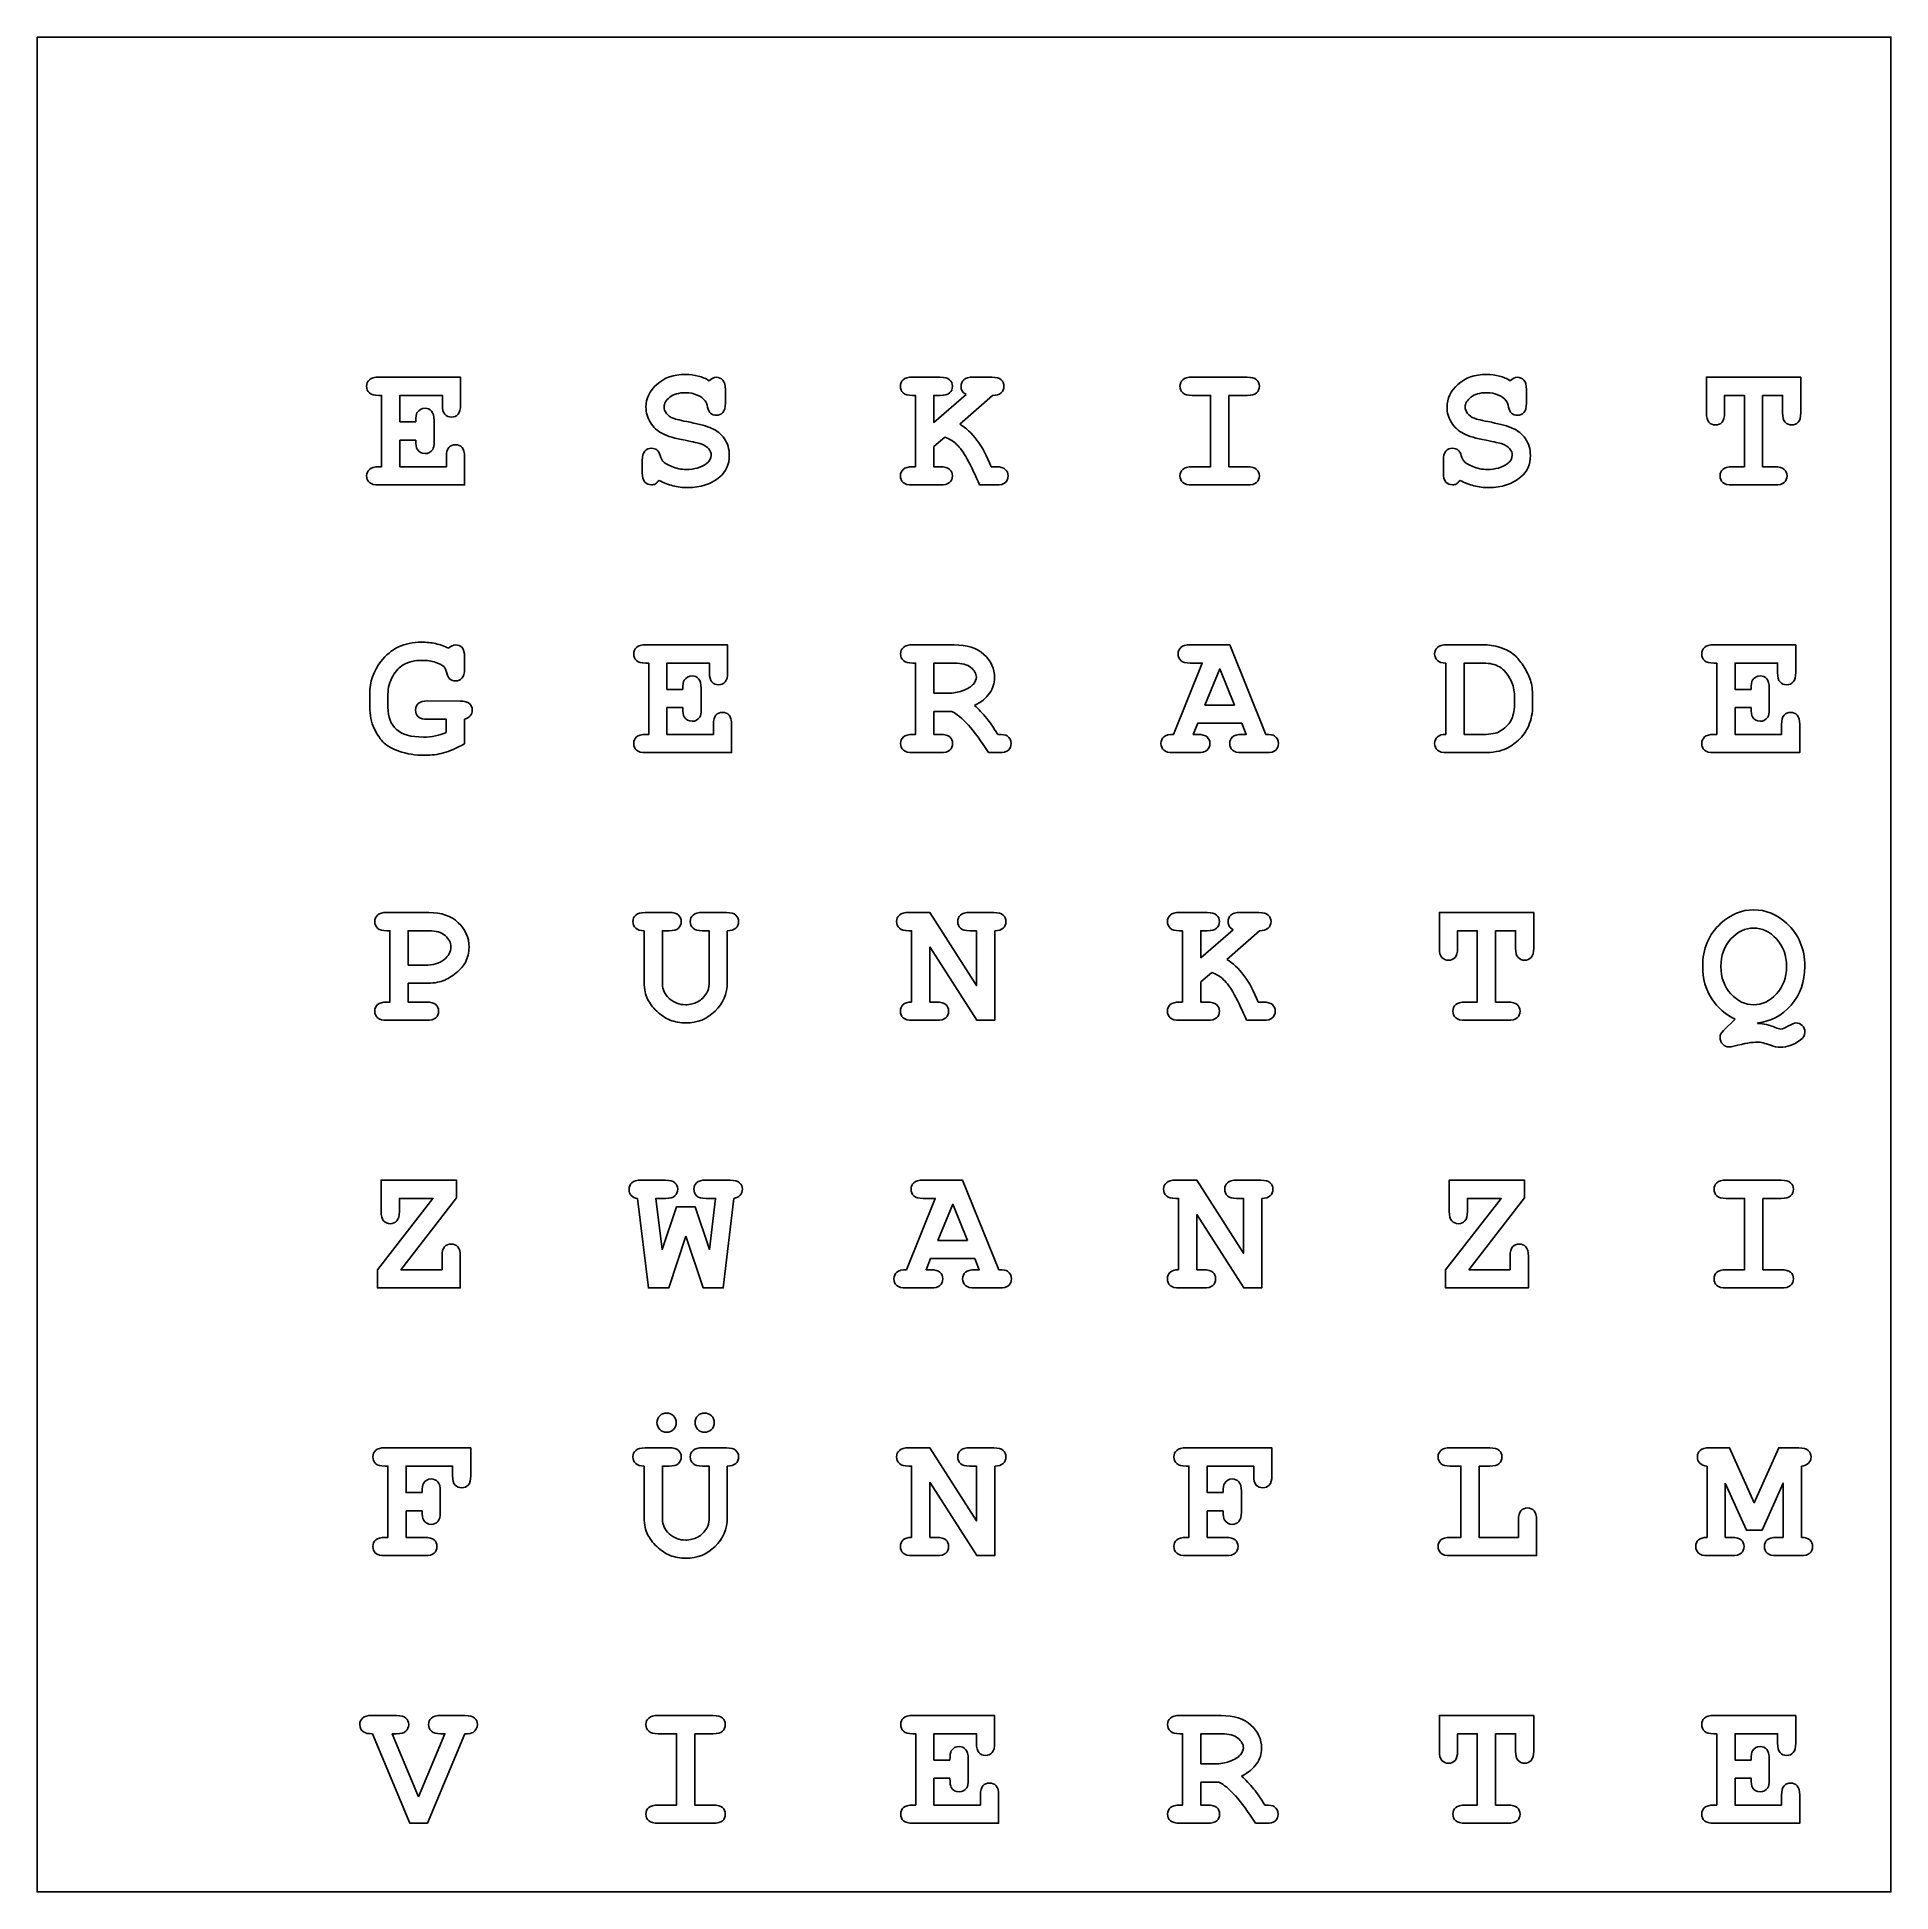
# Model space of a CAD drawing. Extents: x -6 to 109, y 169 to 284.
import ezdxf

# ---------------------------------------------------------------- set-up
doc = ezdxf.new("R2010")
doc.units = 0
doc.layers.add('Ebene_1', color=7, linetype='CONTINUOUS')

msp = doc.modelspace()

# ---------------------------------------------------------------- linework, layer by layer
at = {"layer": 'Ebene_1', "color": 2}
msp.add_lwpolyline([(-6.073158, 284.26364), (108.88268, 284.26364), (108.88268, 169.26687), (-6.073158, 169.26687), (-6.073158, 284.26364)], close=True, dxfattribs=at)
at = {"layer": 'Ebene_1', "color": 7}
for points in [[(15.117473, 263.180947), (20.188654, 263.175447), (20.188654, 261.455655)], [(36.609358, 262.420269), (36.609358, 261.571397)], [(48.217952, 263.180947), (49.932232, 263.175447)], [(51.977237, 263.180959), (53.129277, 263.175459)], [(65.553672, 263.180947), (68.965695, 263.175447)], [(86.284882, 262.420269), (86.284882, 261.571397)], [(97.441474, 260.976086), (97.441474, 263.180947), (103.29538, 263.175447), (103.29538, 260.976098)], [(15.117473, 257.624697), (15.293862, 257.624697), (15.293862, 262.045444), (15.117473, 262.045444)], [(19.058662, 261.455655), (19.058662, 262.045456), (16.423853, 262.045456), (16.423853, 260.413858), (17.416041, 260.413858)], [(48.217952, 257.624697), (48.394341, 257.624697), (48.394341, 262.045444), (48.217952, 262.045444)], [(49.932232, 262.045456), (49.524333, 262.045456), (49.524333, 260.369761), (51.530756, 262.095065)], [(53.167862, 262.045468), (51.139389, 260.270554)], [(65.553672, 257.624697), (66.694688, 257.624697), (66.694688, 262.045444), (65.553672, 262.045444)], [(68.965695, 262.045456), (67.824679, 262.045444)], [(67.824679, 262.045444), (67.824679, 257.624697), (68.965695, 257.624697)], [(99.039998, 257.624697), (99.795163, 257.624697), (99.795163, 262.045444), (98.571465, 262.045444), (98.571465, 260.976086)], [(102.16539, 260.976098), (102.16539, 262.045456), (100.92515, 262.045444)], [(100.92515, 262.045444), (100.92515, 257.624697), (101.68583, 257.624697)], [(18.54603, 260.49654), (18.54603, 259.195672)], [(17.416045, 259.283867), (16.423853, 259.283855)], [(16.423853, 259.283855), (16.423853, 257.624697), (19.306709, 257.624697), (19.306709, 258.236546)], [(50.218864, 259.465756), (49.524333, 258.875955)], [(49.524333, 258.875955), (49.524333, 257.624697), (49.932232, 257.624697)], [(20.436701, 258.236546), (20.436701, 256.494705), (15.117473, 256.494705)], [(31.455495, 257.255381), (31.455495, 258.01606)], [(53.090692, 257.624721), (53.39386, 257.624721)], [(81.131018, 257.255381), (81.131018, 258.01606)], [(49.932232, 256.494705), (48.217952, 256.494705)], [(53.39386, 256.494729), (52.3686, 256.494729)], [(68.965695, 256.494705), (65.553672, 256.494705)], [(101.68583, 256.494705), (99.039998, 256.494705)], [(31.675981, 246.586279), (36.747162, 246.580779), (36.747162, 244.860987)], [(48.228977, 246.586279), (50.786616, 246.580779)], [(65.437917, 246.586279), (67.879801, 246.580779), (70.128759, 241.03004)], [(81.345992, 246.586279), (83.710706, 246.580779)], [(97.910007, 246.586279), (102.98119, 246.580779), (102.98119, 244.860987)], [(20.431189, 245.83111), (20.431189, 245.097993)], [(31.675981, 241.030028), (31.85237, 241.030028), (31.85237, 245.450775), (31.675981, 245.450775)], [(35.61717, 244.860987), (35.61717, 245.450787), (32.982361, 245.450787), (32.982361, 243.81919), (33.974549, 243.81919)], [(48.228977, 241.030028), (48.405365, 241.030028), (48.405365, 245.450775), (48.228977, 245.450775)], [(50.830713, 245.450775), (49.535357, 245.450775), (49.535357, 243.582155)], [(64.401632, 241.030028), (66.176545, 245.450775), (65.437917, 245.450775)], [(81.290871, 241.030028), (81.290871, 245.450775)], [(83.611487, 245.450775), (82.420862, 245.450775), (82.420862, 241.030028)], [(97.910007, 241.030028), (98.086396, 241.030028), (98.086396, 245.450775), (97.910007, 245.450775)], [(101.8512, 244.860987), (101.8512, 245.450787), (99.216387, 245.450787), (99.216387, 243.81919), (100.20857, 243.81919)], [(35.104538, 243.901872), (35.104538, 242.601004)], [(101.33858, 243.901872), (101.33858, 242.601004)], [(14.555233, 242.716747), (14.555233, 243.532546)], [(15.685225, 243.532542), (15.685225, 242.716743)], [(18.149157, 243.102594), (20.155581, 243.097094)], [(33.974553, 242.689198), (32.982361, 242.689186)], [(32.982361, 242.689186), (32.982361, 241.030028), (35.865217, 241.030028), (35.865217, 241.641877)], [(49.535357, 243.582155), (50.417301, 243.582155)], [(85.535229, 242.882112), (85.535229, 243.416791)], [(86.66522, 243.389242), (86.66522, 242.849051)], [(100.20857, 242.689198), (99.216387, 242.689186)], [(99.216387, 242.689186), (99.216387, 241.030028), (102.09924, 241.030028), (102.09924, 241.641877)], [(19.301197, 241.156804), (19.301197, 241.96709), (18.149157, 241.96709)], [(20.431189, 241.967094), (20.431189, 240.451252)], [(36.995209, 241.641877), (36.995209, 239.900037), (31.675981, 239.900037)], [(50.654324, 242.45218), (49.535357, 242.452164)], [(49.535357, 242.452164), (49.535357, 241.030028), (49.943256, 241.030028)], [(68.640478, 241.719047), (65.895425, 241.719047), (65.619818, 241.030028), (65.895425, 241.030028)], [(68.634966, 241.030044), (68.910573, 241.030044), (68.640478, 241.719047)], [(103.22923, 241.641877), (103.22923, 239.900037), (97.910007, 239.900037)], [(82.420862, 241.030028), (83.622512, 241.030028)], [(49.943256, 239.900037), (48.228977, 239.900037)], [(53.575765, 239.900053), (52.930843, 239.900053)], [(65.895425, 239.900037), (64.374071, 239.900037)], [(70.15632, 239.900053), (68.634966, 239.900053)], [(83.617, 239.900049), (81.345992, 239.900049)], [(15.624591, 229.99161), (18.226327, 229.98611)], [(15.624591, 224.43536), (15.80098, 224.43536), (15.80098, 228.856107), (15.624591, 228.856107)], [(18.231839, 228.856107), (16.930971, 228.856107), (16.930971, 226.728415)], [(31.576762, 225.653546), (31.576762, 228.856107)], [(31.631884, 229.986098), (33.114653, 229.991598)], [(33.114653, 228.856095), (32.706753, 228.856095), (32.706753, 225.554315)], [(35.187222, 229.991598), (36.669992, 229.986098)], [(35.595122, 225.554315), (35.595122, 228.856095), (35.187222, 228.856095)], [(36.725113, 228.856107), (36.725113, 225.653546)], [(47.98093, 229.99161), (49.28731, 229.98611), (52.175678, 225.45512), (52.175678, 228.856119), (51.767779, 228.856119)], [(48.157319, 224.43536), (48.157319, 228.856107), (47.98093, 228.856107)], [(53.311182, 228.856131), (53.311182, 223.305392), (52.192215, 223.305392), (49.28731, 227.852895)], [(51.767779, 229.991622), (53.250548, 229.986122)], [(64.776458, 229.99161), (66.490738, 229.98611)], [(64.776458, 224.43536), (64.952847, 224.43536), (64.952847, 228.856107), (64.776458, 228.856107)], [(66.490738, 228.856119), (66.082839, 228.856119), (66.082839, 227.180424), (68.089262, 228.905728)], [(69.726368, 228.856131), (67.697895, 227.081217)], [(68.535743, 229.991622), (69.687783, 229.986122)], [(80.882972, 227.786749), (80.882972, 229.99161), (86.736878, 229.98611), (86.736878, 227.786761)], [(82.481496, 224.43536), (83.236661, 224.43536), (83.236661, 228.856107), (82.012963, 228.856107), (82.012963, 227.786749)], [(85.606887, 227.786761), (85.606887, 228.856119), (84.366652, 228.856107)], [(84.366652, 228.856107), (84.366652, 224.43536), (85.12733, 224.43536)], [(49.28731, 227.852895), (49.28731, 224.43536), (49.695209, 224.43536)], [(16.930971, 226.728415), (17.97828, 226.728415)], [(18.000329, 225.598436), (16.930971, 225.598424)], [(16.930971, 225.598424), (16.930971, 224.43536), (18.071987, 224.43536)], [(66.77737, 226.276419), (66.082839, 225.686619)], [(66.082839, 225.686619), (66.082839, 224.43536), (66.490738, 224.43536)], [(69.649198, 224.435384), (69.952366, 224.435384)], [(18.071987, 223.305368), (15.624591, 223.305368)], [(49.695209, 223.305368), (48.21244, 223.305368)], [(66.490738, 223.305368), (64.776458, 223.305368)], [(69.952366, 223.305392), (68.92711, 223.305392)], [(85.12733, 223.305368), (82.481496, 223.305368)], [(98.510801, 222.682493), (99.232894, 223.382536)], [(100.63852, 223.151028), (100.60542, 223.101418)], [(15.260789, 211.451152), (15.260789, 213.396942), (19.935095, 213.391442), (19.935095, 212.289011), (16.473463, 207.840691)], [(31.389349, 213.396942), (32.894167, 213.391442)], [(35.407709, 213.396954), (36.907014, 213.391454)], [(48.879411, 213.396942), (51.321295, 213.391442), (53.570253, 207.840703)], [(64.539436, 213.396942), (65.845816, 213.391442), (68.734184, 208.860452), (68.734184, 212.26145), (68.326285, 212.26145)], [(68.326285, 213.396954), (69.809054, 213.391454)], [(81.494821, 211.451152), (81.494821, 213.396942), (86.169127, 213.391442), (86.169127, 212.289011), (82.707494, 207.840691)], [(98.670684, 213.396942), (102.08271, 213.391442)], [(20.172117, 208.678539), (20.166617, 206.7107), (15.02929, 206.7107), (15.02929, 207.840691), (18.474386, 212.261438), (16.39078, 212.261438), (16.39078, 211.451152)], [(34.145425, 209.918773), (33.098116, 206.7107), (31.830321, 206.7107), (31.157838, 212.261438)], [(32.894167, 212.26145), (32.304366, 212.26145), (32.679193, 209.102986), (33.566649, 211.732283), (34.740738, 211.732283), (35.622683, 209.102986), (35.997509, 212.26145), (35.407709, 212.26145)], [(37.1275, 212.261462), (36.477066, 206.7107), (35.23132, 206.7107), (34.145425, 209.918773)], [(47.843126, 207.840691), (49.618039, 212.261438), (48.879411, 212.261438)], [(64.715825, 207.840691), (64.715825, 212.261438), (64.539436, 212.261438)], [(69.869688, 212.261462), (69.869688, 206.7107), (68.750721, 206.7107), (65.845816, 211.258226)], [(86.406149, 208.678539), (86.400649, 206.7107), (81.26331, 206.7107), (81.26331, 207.840691), (84.708406, 212.261438), (82.624812, 212.261438), (82.624812, 211.451152)], [(98.670684, 207.840691), (99.8117, 207.840691), (99.8117, 212.261438), (98.670684, 212.261438)], [(102.08271, 212.26145), (100.94169, 212.261438)], [(100.94169, 212.261438), (100.94169, 207.840691), (102.08271, 207.840691)], [(65.845816, 211.258226), (65.845816, 207.840691), (66.253715, 207.840691)], [(16.473463, 207.840691), (19.036614, 207.840691), (19.036614, 208.678539)], [(52.081972, 208.52971), (49.336919, 208.52971), (49.061312, 207.840691), (49.336919, 207.840691)], [(52.07646, 207.840707), (52.352067, 207.840707), (52.081972, 208.52971)], [(82.707494, 207.840691), (85.270646, 207.840691), (85.270646, 208.678539)], [(49.336919, 206.7107), (47.815565, 206.7107)], [(53.597814, 206.710716), (52.07646, 206.710716)], [(66.253715, 206.7107), (64.770946, 206.7107)], [(102.08271, 206.7107), (98.670684, 206.7107)], [(15.503324, 196.80227), (20.822552, 196.79627), (20.822552, 195.07097)], [(31.631884, 196.79676), (33.114653, 196.80276)], [(35.187222, 196.80276), (36.669992, 196.79676)], [(47.98093, 196.80227), (49.28731, 196.79627), (52.175678, 192.26528), (52.175678, 195.66628), (51.767779, 195.66628)], [(51.767779, 196.80178), (53.250548, 196.79578)], [(65.178845, 196.80227), (70.498073, 196.79627), (70.498073, 195.07097)], [(81.560966, 196.80227), (84.008362, 196.79627)], [(97.634399, 196.80227), (98.874634, 196.79627), (100.41252, 193.39527), (101.92285, 196.80178), (103.17411, 196.79578)], [(15.503324, 191.24602), (15.679713, 191.24602), (15.679713, 195.66677), (15.503324, 195.66677)], [(19.69256, 195.07097), (19.69256, 195.66628), (16.809704, 195.66628), (16.809704, 194.02917), (17.801892, 194.02917)], [(31.576762, 192.46421), (31.576762, 195.66677)], [(33.114653, 195.66726), (32.706753, 195.66726), (32.706753, 192.36548)], [(35.595122, 192.36548), (35.595122, 195.66726), (35.187222, 195.66726)], [(36.725113, 195.66677), (36.725113, 192.46421)], [(48.157319, 191.24602), (48.157319, 195.66677), (47.98093, 195.66677)], [(53.311182, 195.66579), (53.311182, 190.11505), (52.192215, 190.11505), (49.28731, 194.66356)], [(65.178845, 191.24602), (65.355234, 191.24602), (65.355234, 195.66677), (65.178845, 195.66677)], [(69.368082, 195.07097), (69.368082, 195.66628), (66.485226, 195.66628), (66.485226, 194.02917), (67.477413, 194.02917)], [(81.560966, 191.24602), (82.216913, 191.24602), (82.216913, 195.66677), (81.560966, 195.66677)], [(83.346904, 195.66677), (83.346904, 191.24602), (85.783276, 191.24602), (85.783276, 192.31538)], [(84.008362, 195.66628), (83.346904, 195.66677)], [(97.480059, 191.24602), (97.480059, 195.66677)], [(103.32845, 195.66579), (103.32845, 191.24504)], [(49.28731, 194.66356), (49.28731, 191.24602), (49.695209, 191.24602)], [(98.61005, 194.61395), (98.61005, 191.24602), (99.01795, 191.24602)], [(101.78505, 191.24504), (102.19846, 191.24504), (102.19846, 194.61297), (100.90311, 191.70255), (99.921943, 191.70255), (98.61005, 194.61395)], [(18.931881, 194.11185), (18.931881, 192.81098)], [(68.607402, 194.11185), (68.607402, 192.81098)], [(16.809704, 192.89967), (16.809704, 191.24602), (17.967256, 191.24602)], [(17.801892, 192.89918), (16.809704, 192.89967)], [(66.485226, 192.89967), (66.485226, 191.24602), (67.642778, 191.24602)], [(67.477413, 192.89918), (66.485226, 192.89967)], [(86.913267, 192.31538), (86.913267, 190.11603), (81.560966, 190.11603)], [(17.967256, 190.11603), (15.503324, 190.11603)], [(49.695209, 190.11603), (48.21244, 190.11603)], [(67.642778, 190.11603), (65.178845, 190.11603)], [(99.01795, 190.11603), (97.53518, 190.11603)], [(103.27333, 190.11505), (101.78505, 190.11505)], [(14.693037, 180.2076), (16.219904, 180.2016)], [(18.959444, 180.2076), (20.475286, 180.2016)], [(32.436658, 180.2076), (35.848681, 180.2016)], [(48.234489, 180.2076), (53.30567, 180.2016), (53.30567, 178.48181)], [(64.787483, 180.2076), (67.345122, 180.2016)], [(80.882972, 178.00274), (80.882972, 180.2076), (86.736878, 180.2016), (86.736878, 178.00225)], [(97.910007, 180.2076), (102.98119, 180.2016), (102.98119, 178.48181)], [(20.447725, 179.07161), (18.127109, 173.52087), (17.041214, 173.52087), (14.72611, 179.0721)], [(16.219904, 179.07161), (15.95532, 179.07161), (17.581405, 175.1695)], [(17.581405, 175.1695), (19.218515, 179.0721), (18.959444, 179.0721)], [(32.436658, 174.65135), (33.577674, 174.65135), (33.577674, 179.0721), (32.436658, 179.0721)], [(34.707665, 179.0721), (34.707665, 174.65135), (35.848681, 174.65135)], [(35.848681, 179.07161), (34.707665, 179.0721)], [(48.234489, 174.65135), (48.410878, 174.65135), (48.410878, 179.0721), (48.234489, 179.0721)], [(52.175678, 178.48181), (52.175678, 179.07161), (49.540869, 179.07161), (49.540869, 177.44001), (50.533057, 177.44001)], [(64.787483, 174.65135), (64.963871, 174.65135), (64.963871, 179.0721), (64.787483, 179.0721)], [(67.389219, 179.0721), (66.093863, 179.0721), (66.093863, 177.20348)], [(82.481496, 174.65135), (83.236661, 174.65135), (83.236661, 179.0721), (82.012963, 179.0721), (82.012963, 178.00274)], [(84.366652, 179.0721), (84.366652, 174.65135), (85.12733, 174.65135)], [(85.606887, 178.00225), (85.606887, 179.07161), (84.366652, 179.0721)], [(97.910007, 174.65135), (98.086396, 174.65135), (98.086396, 179.0721), (97.910007, 179.0721)], [(101.8512, 178.48181), (101.8512, 179.07161), (99.216387, 179.07161), (99.216387, 177.44001), (100.20857, 177.44001)], [(51.663046, 177.5227), (51.663046, 176.22183)], [(66.093863, 177.20348), (66.975807, 177.20348)], [(101.33858, 177.5227), (101.33858, 176.22183)], [(49.540869, 176.31051), (49.540869, 174.65135), (52.423725, 174.65135), (52.423725, 175.2632)], [(50.533061, 176.31002), (49.540869, 176.31051)], [(66.093863, 176.07349), (66.093863, 174.65135), (66.501762, 174.65135)], [(67.21283, 176.07299), (66.093863, 176.07349)], [(99.216387, 176.31051), (99.216387, 174.65135), (102.09924, 174.65135), (102.09924, 175.2632)], [(100.20857, 176.31002), (99.216387, 176.31051)], [(53.553717, 175.2632), (53.553717, 173.52136), (48.234489, 173.52136)], [(103.22923, 175.2632), (103.22923, 173.52136), (97.910007, 173.52136)], [(35.848681, 173.52136), (32.436658, 173.52136)], [(66.501762, 173.52136), (64.787483, 173.52136)], [(70.134271, 173.52086), (69.489349, 173.52086)], [(85.12733, 173.52136), (82.481496, 173.52136)]]:
    msp.add_lwpolyline(points, dxfattribs=at)
for points in [[(68.171945, 242.849039), (67.262439, 245.086973), (66.347422, 242.849039), (68.171945, 242.849039)], [(51.613439, 209.659702), (50.703933, 211.897636), (49.788916, 209.659702), (51.613439, 209.659702)]]:
    msp.add_lwpolyline(points, close=True, dxfattribs=at)
for points in [[(32.359488, 262.734463), (32.811485, 263.142362), (33.399448, 263.346312), (34.123377, 263.346312)], [(34.123377, 263.346312), (34.413684, 263.346312), (34.681942, 263.313239), (34.928151, 263.247092)], [(82.035012, 262.734463), (82.487008, 263.142362), (83.074971, 263.346312), (83.798901, 263.346312)], [(83.798901, 263.346312), (84.089208, 263.346312), (84.357466, 263.313239), (84.603675, 263.247092)], [(14.362308, 262.613195), (14.362308, 262.782234), (14.419267, 262.918201), (14.533185, 263.021095)], [(14.533185, 262.199784), (14.419267, 262.306352), (14.362308, 262.444156), (14.362308, 262.613195)], [(14.533185, 263.021095), (14.650778, 263.127663), (14.84554, 263.180947), (15.117473, 263.180947)], [(15.117473, 262.045444), (14.84554, 262.045444), (14.650778, 262.096891), (14.533185, 262.199784)], [(31.681493, 261.317839), (31.681493, 261.85803), (31.907491, 262.330238), (32.359488, 262.734463)], [(34.128889, 262.216319), (33.72099, 262.216319), (33.39761, 262.120775), (33.15875, 261.929687)], [(34.867518, 262.073003), (34.654381, 262.168547), (34.408172, 262.216319), (34.128889, 262.216319)], [(34.928151, 263.247092), (35.178036, 263.184619), (35.404034, 263.087237), (35.606146, 262.954948)], [(35.606146, 262.954948), (35.753137, 263.098264), (35.900127, 263.169922), (36.047118, 263.169922)], [(36.047118, 263.169922), (36.212483, 263.169922), (36.346612, 263.111126), (36.449506, 262.993533)], [(36.449506, 262.993533), (36.556074, 262.879615), (36.609358, 262.688527), (36.609358, 262.420269)], [(47.462787, 262.613195), (47.462787, 262.782234), (47.519746, 262.918201), (47.633664, 263.021095)], [(47.633664, 262.199784), (47.519746, 262.306352), (47.462787, 262.444156), (47.462787, 262.613195)], [(47.633664, 263.021095), (47.751257, 263.127663), (47.946019, 263.180947), (48.217952, 263.180947)], [(48.217952, 262.045444), (47.946019, 262.045444), (47.751257, 262.096891), (47.633664, 262.199784)], [(49.932232, 263.175447), (50.204165, 263.175447), (50.39709, 263.124), (50.511008, 263.021107)], [(50.511008, 262.199796), (50.39709, 262.096903), (50.204165, 262.045456), (49.932232, 262.045456)], [(50.511008, 263.021107), (50.628601, 262.918213), (50.687397, 262.782246), (50.687397, 262.613207)], [(50.687397, 262.613207), (50.687397, 262.444168), (50.628601, 262.306364), (50.511008, 262.199796)], [(51.222072, 262.602183), (51.222072, 262.774897), (51.279031, 262.914538), (51.392949, 263.021107)], [(51.288222, 262.332088), (51.244122, 262.405583), (51.222072, 262.495615), (51.222072, 262.602183)], [(51.530756, 262.095065), (51.413163, 262.179584), (51.332319, 262.258592), (51.288222, 262.332088)], [(51.392949, 263.021107), (51.510541, 263.127675), (51.705304, 263.180959), (51.977237, 263.180959)], [(53.129277, 263.175459), (53.40121, 263.175459), (53.594135, 263.124012), (53.708053, 263.021119)], [(53.708053, 262.20532), (53.594135, 262.098752), (53.414071, 262.045468), (53.167862, 262.045468)], [(53.708053, 263.021119), (53.825646, 262.918225), (53.884442, 262.782258), (53.884442, 262.613219)], [(53.884442, 262.613219), (53.884442, 262.447854), (53.825646, 262.311888), (53.708053, 262.20532)], [(64.798507, 262.613195), (64.798507, 262.782234), (64.855466, 262.918201), (64.969384, 263.021095)], [(64.969384, 262.199784), (64.855466, 262.306352), (64.798507, 262.444156), (64.798507, 262.613195)], [(64.969384, 263.021095), (65.086977, 263.127663), (65.281739, 263.180947), (65.553672, 263.180947)], [(65.553672, 262.045444), (65.281739, 262.045444), (65.086977, 262.096891), (64.969384, 262.199784)], [(68.965695, 263.175447), (69.237628, 263.175447), (69.430553, 263.124), (69.544471, 263.021107)], [(69.544471, 262.199796), (69.430553, 262.096903), (69.237628, 262.045456), (68.965695, 262.045456)], [(69.544471, 263.021107), (69.662064, 262.918213), (69.72086, 262.782246), (69.72086, 262.613207)], [(69.72086, 262.613207), (69.72086, 262.444168), (69.662064, 262.306364), (69.544471, 262.199796)], [(81.357017, 261.317839), (81.357017, 261.85803), (81.583015, 262.330238), (82.035012, 262.734463)], [(83.804413, 262.216319), (83.396514, 262.216319), (83.073134, 262.120775), (82.834274, 261.929687)], [(84.543041, 262.073003), (84.329904, 262.168547), (84.083695, 262.216319), (83.804413, 262.216319)], [(84.603675, 263.247092), (84.853559, 263.184619), (85.079557, 263.087237), (85.28167, 262.954948)], [(85.28167, 262.954948), (85.428661, 263.098264), (85.575651, 263.169922), (85.722642, 263.169922)], [(85.722642, 263.169922), (85.888007, 263.169922), (86.022136, 263.111126), (86.125029, 262.993533)], [(86.125029, 262.993533), (86.231598, 262.879615), (86.284882, 262.688527), (86.284882, 262.420269)], [(17.498721, 260.98161), (17.612639, 261.161673), (17.774329, 261.251705), (17.983791, 261.251705)], [(17.983791, 261.251705), (18.149155, 261.251705), (18.283284, 261.192909), (18.386178, 261.075317)], [(18.386178, 261.075317), (18.492746, 260.961399), (18.54603, 260.768473), (18.54603, 260.49654)], [(19.213003, 260.876879), (19.110109, 260.990797), (19.058662, 261.183722), (19.058662, 261.455655)], [(20.188654, 261.455655), (20.188654, 261.187397), (20.137207, 260.994472), (20.034314, 260.876879)], [(31.957101, 260.364237), (31.773362, 260.658218), (31.681493, 260.976086), (31.681493, 261.317839)], [(33.15875, 261.929687), (32.923565, 261.742274), (32.805972, 261.545674), (32.805972, 261.339887)], [(32.805972, 261.339887), (32.805972, 261.200246), (32.853744, 261.064279), (32.949288, 260.931988)], [(35.347075, 261.720225), (35.240506, 261.859866), (35.080654, 261.977459), (34.867518, 262.073003)], [(35.501415, 261.317838), (35.460995, 261.505251), (35.409548, 261.63938), (35.347075, 261.720225)], [(35.683316, 260.943012), (35.602471, 261.005485), (35.541838, 261.130427), (35.501415, 261.317838)], [(36.609358, 261.571397), (36.609358, 261.299464), (36.556074, 261.104702), (36.449506, 260.987109)], [(81.632624, 260.364237), (81.448886, 260.658218), (81.357017, 260.976086), (81.357017, 261.317839)], [(82.834274, 261.929687), (82.599089, 261.742274), (82.481496, 261.545674), (82.481496, 261.339887)], [(82.481496, 261.339887), (82.481496, 261.200246), (82.529268, 261.064279), (82.624812, 260.931988)], [(85.022599, 261.720225), (84.91603, 261.859866), (84.756178, 261.977459), (84.543041, 262.073003)], [(85.176939, 261.317838), (85.136519, 261.505251), (85.085072, 261.63938), (85.022599, 261.720225)], [(85.35884, 260.943012), (85.277995, 261.005485), (85.217362, 261.130427), (85.176939, 261.317838)], [(86.284882, 261.571397), (86.284882, 261.299464), (86.231598, 261.104702), (86.125029, 260.987109)], [(17.416041, 260.413858), (17.416041, 260.707839), (17.443601, 260.89709), (17.498721, 260.98161)], [(19.626414, 260.706002), (19.457375, 260.706002), (19.319571, 260.762961), (19.213003, 260.876879)], [(20.034314, 260.876879), (19.93142, 260.762961), (19.795453, 260.706002), (19.626414, 260.706002)], [(32.706753, 259.68073), (32.390723, 259.84242), (32.140839, 260.070256), (31.957101, 260.364237)], [(32.949288, 260.931988), (33.048507, 260.803371), (33.191823, 260.702314), (33.379236, 260.628819)], [(33.379236, 260.628819), (33.504178, 260.577372), (33.855118, 260.49469), (34.432057, 260.380772)], [(34.432057, 260.380772), (35.012671, 260.266855), (35.457318, 260.141913), (35.765999, 260.005946)], [(36.047118, 260.816232), (35.907477, 260.816232), (35.78621, 260.858492), (35.683316, 260.943012)], [(35.765999, 260.005946), (36.078354, 259.869979), (36.337425, 259.656843), (36.543212, 259.366536)], [(36.449506, 260.987109), (36.346612, 260.873191), (36.212483, 260.816232), (36.047118, 260.816232)], [(51.139389, 260.270554), (51.51789, 260.053743), (51.872506, 259.723014), (52.203235, 259.278367)], [(82.382277, 259.68073), (82.066247, 259.84242), (81.816363, 260.070256), (81.632624, 260.364237)], [(82.624812, 260.931988), (82.724031, 260.803371), (82.867347, 260.702314), (83.05476, 260.628819)], [(83.05476, 260.628819), (83.179702, 260.577372), (83.530642, 260.49469), (84.107581, 260.380772)], [(84.107581, 260.380772), (84.688194, 260.266855), (85.132841, 260.141913), (85.441522, 260.005946)], [(85.722642, 260.816232), (85.583001, 260.816232), (85.461733, 260.858492), (85.35884, 260.943012)], [(85.441522, 260.005946), (85.753877, 259.869979), (86.012949, 259.656843), (86.218736, 259.366536)], [(86.125029, 260.987109), (86.022136, 260.873191), (85.888007, 260.816232), (85.722642, 260.816232)], [(97.595814, 260.391798), (97.492921, 260.50939), (97.441474, 260.704153), (97.441474, 260.976086)], [(98.003713, 260.220921), (97.838348, 260.220921), (97.702382, 260.27788), (97.595814, 260.391798)], [(98.411613, 260.391798), (98.308719, 260.27788), (98.172752, 260.220921), (98.003713, 260.220921)], [(98.571465, 260.976086), (98.571465, 260.704153), (98.518181, 260.50939), (98.411613, 260.391798)], [(102.31973, 260.39181), (102.216837, 260.509402), (102.16539, 260.704165), (102.16539, 260.976098)], [(102.72763, 260.220933), (102.562263, 260.220933), (102.426297, 260.277892), (102.31973, 260.39181)], [(103.13553, 260.39181), (103.032637, 260.277892), (102.89667, 260.220933), (102.72763, 260.220933)], [(103.29538, 260.976098), (103.29538, 260.704165), (103.242097, 260.509402), (103.13553, 260.39181)], [(17.498725, 258.710603), (17.443605, 258.795122), (17.416045, 258.98621), (17.416045, 259.283867)], [(18.54603, 259.195672), (18.54603, 258.949463), (18.516633, 258.784098), (18.45784, 258.699579)], [(19.306709, 258.236546), (19.306709, 258.508479), (19.358156, 258.701404), (19.46105, 258.815322)], [(19.46105, 258.815322), (19.567618, 258.932915), (19.705422, 258.991711), (19.874461, 258.991711)], [(19.874461, 258.991711), (20.039826, 258.991711), (20.173955, 258.932915), (20.276848, 258.815322)], [(20.276848, 258.815322), (20.383417, 258.701404), (20.436701, 258.508479), (20.436701, 258.236546)], [(31.609835, 258.594836), (31.716403, 258.712428), (31.856044, 258.771224), (32.028759, 258.771224)], [(32.028759, 258.771224), (32.16105, 258.771224), (32.271293, 258.736314), (32.359488, 258.666494)], [(34.10684, 259.267318), (33.489479, 259.381236), (33.022784, 259.51904), (32.706753, 259.68073)], [(35.093516, 259.04132), (34.946525, 259.09644), (34.617633, 259.171773), (34.10684, 259.267318)], [(35.578585, 258.732639), (35.479366, 258.857582), (35.317677, 258.960475), (35.093516, 259.04132)], [(36.543212, 259.366536), (36.748999, 259.076229), (36.851893, 258.730801), (36.851893, 258.330251)], [(50.946468, 259.008247), (50.744356, 259.199335), (50.501821, 259.351838), (50.218864, 259.465756)], [(51.596902, 258.104254), (51.369067, 258.519503), (51.152255, 258.820834), (50.946468, 259.008247)], [(52.203235, 259.278367), (52.537639, 258.83372), (52.833458, 258.282504), (53.090692, 257.624721)], [(81.285359, 258.594836), (81.391927, 258.712428), (81.531568, 258.771224), (81.704282, 258.771224)], [(81.704282, 258.771224), (81.836574, 258.771224), (81.946817, 258.736314), (82.035012, 258.666494)], [(83.782364, 259.267318), (83.165003, 259.381236), (82.698307, 259.51904), (82.382277, 259.68073)], [(84.76904, 259.04132), (84.622049, 259.09644), (84.293157, 259.171773), (83.782364, 259.267318)], [(85.254109, 258.732639), (85.15489, 258.857582), (84.993201, 258.960475), (84.76904, 259.04132)], [(86.218736, 259.366536), (86.424523, 259.076229), (86.527416, 258.730801), (86.527416, 258.330251)], [(14.538697, 257.464844), (14.65629, 257.571413), (14.849215, 257.624697), (15.117473, 257.624697)], [(17.983795, 258.440507), (17.774333, 258.440507), (17.612643, 258.530539), (17.498725, 258.710603)], [(18.45784, 258.699579), (18.340247, 258.526864), (18.182232, 258.440507), (17.983795, 258.440507)], [(31.455495, 258.01606), (31.455495, 258.287993), (31.506942, 258.480918), (31.609835, 258.594836)], [(32.359488, 258.666494), (32.451357, 258.596673), (32.521178, 258.479081), (32.56895, 258.313716)], [(32.56895, 258.313716), (32.616723, 258.152026), (32.666333, 258.041783), (32.717778, 257.982987)], [(32.717778, 257.982987), (32.824346, 257.869069), (33.013597, 257.753314), (33.28553, 257.635721)], [(33.28553, 257.635721), (33.557463, 257.518128), (33.855119, 257.459332), (34.178498, 257.459332)], [(34.178498, 257.459332), (34.681941, 257.459332), (35.095353, 257.576925), (35.418733, 257.81211)], [(35.418733, 257.81211), (35.62452, 257.955426), (35.727413, 258.131815), (35.727413, 258.341277)], [(35.727413, 258.341277), (35.727413, 258.480918), (35.677804, 258.611372), (35.578585, 258.732639)], [(36.851893, 258.330251), (36.851893, 257.771686), (36.655293, 257.325202), (36.262092, 256.990798)], [(47.639176, 257.464844), (47.756769, 257.571413), (47.949694, 257.624697), (48.217952, 257.624697)], [(49.932232, 257.624697), (50.204165, 257.624697), (50.39709, 257.571413), (50.511008, 257.464844)], [(52.3686, 256.494729), (52.133417, 257.056953), (51.876185, 257.593461), (51.596902, 258.104254)], [(53.39386, 257.624721), (53.662118, 257.624721), (53.853206, 257.571437), (53.967124, 257.464868)], [(64.969384, 257.464844), (65.086977, 257.571413), (65.281739, 257.624697), (65.553672, 257.624697)], [(68.965695, 257.624697), (69.237628, 257.624697), (69.430553, 257.571413), (69.544471, 257.464844)], [(81.131018, 258.01606), (81.131018, 258.287993), (81.182465, 258.480918), (81.285359, 258.594836)], [(82.035012, 258.666494), (82.126881, 258.596673), (82.196701, 258.479081), (82.244473, 258.313716)], [(82.244473, 258.313716), (82.292246, 258.152026), (82.341856, 258.041783), (82.393302, 257.982987)], [(82.393302, 257.982987), (82.49987, 257.869069), (82.68912, 257.753314), (82.961053, 257.635721)], [(82.961053, 257.635721), (83.232986, 257.518128), (83.530643, 257.459332), (83.854022, 257.459332)], [(83.854022, 257.459332), (84.357465, 257.459332), (84.770877, 257.576925), (85.094257, 257.81211)], [(85.094257, 257.81211), (85.300044, 257.955426), (85.402937, 258.131815), (85.402937, 258.341277)], [(85.402937, 258.341277), (85.402937, 258.480918), (85.353328, 258.611372), (85.254109, 258.732639)], [(86.527416, 258.330251), (86.527416, 257.771686), (86.330816, 257.325202), (85.937616, 256.990798)], [(98.45571, 257.464844), (98.573303, 257.571413), (98.768065, 257.624697), (99.039998, 257.624697)], [(101.68583, 257.624697), (101.957763, 257.624697), (102.15069, 257.571413), (102.26461, 257.464844)], [(14.362308, 257.062457), (14.362308, 257.227822), (14.421104, 257.361951), (14.538697, 257.464844)], [(14.533185, 256.649045), (14.419267, 256.755614), (14.362308, 256.893418), (14.362308, 257.062457)], [(15.117473, 256.494705), (14.84554, 256.494705), (14.650778, 256.546152), (14.533185, 256.649045)], [(31.609835, 256.676605), (31.506942, 256.794198), (31.455495, 256.987123), (31.455495, 257.255381)], [(32.028759, 256.505729), (31.856044, 256.505729), (31.716403, 256.562688), (31.609835, 256.676605)], [(32.249245, 256.555339), (32.190452, 256.522266), (32.116956, 256.505729), (32.028759, 256.505729)], [(32.491779, 256.781337), (32.39256, 256.663744), (32.311716, 256.588412), (32.249245, 256.555339)], [(33.351675, 256.445095), (33.057694, 256.51859), (32.771062, 256.630671), (32.491779, 256.781336)], [(34.266693, 256.32934), (33.954338, 256.32934), (33.649332, 256.367925), (33.351675, 256.445095)], [(36.262092, 256.990798), (35.740275, 256.549826), (35.075142, 256.32934), (34.266693, 256.32934)], [(47.462787, 257.062457), (47.462787, 257.227822), (47.521583, 257.361951), (47.639176, 257.464844)], [(47.633664, 256.649045), (47.519746, 256.755614), (47.462787, 256.893418), (47.462787, 257.062457)], [(48.217952, 256.494705), (47.946019, 256.494705), (47.751257, 256.546152), (47.633664, 256.649045)], [(50.511008, 256.649045), (50.39709, 256.546152), (50.204165, 256.494705), (49.932232, 256.494705)], [(50.511008, 257.464844), (50.628601, 257.361951), (50.687397, 257.225984), (50.687397, 257.056945)], [(50.687397, 257.056945), (50.687397, 256.89158), (50.628601, 256.755614), (50.511008, 256.649045)], [(53.972636, 256.649069), (53.858719, 256.546176), (53.665793, 256.494729), (53.39386, 256.494729)], [(53.967124, 257.464868), (54.084717, 257.361975), (54.143513, 257.226008), (54.143513, 257.056969)], [(54.143513, 257.056969), (54.143513, 256.891604), (54.086554, 256.755638), (53.972636, 256.649069)], [(64.798507, 257.062457), (64.798507, 257.227822), (64.855466, 257.361951), (64.969384, 257.464844)], [(64.969384, 256.649045), (64.855466, 256.755614), (64.798507, 256.893418), (64.798507, 257.062457)], [(65.553672, 256.494705), (65.281739, 256.494705), (65.086977, 256.546152), (64.969384, 256.649045)], [(69.544471, 256.649045), (69.430553, 256.546152), (69.237628, 256.494705), (68.965695, 256.494705)], [(69.544471, 257.464844), (69.662064, 257.361951), (69.72086, 257.225984), (69.72086, 257.056945)], [(69.72086, 257.056945), (69.72086, 256.89158), (69.662064, 256.755614), (69.544471, 256.649045)], [(81.285359, 256.676605), (81.182465, 256.794198), (81.131018, 256.987123), (81.131018, 257.255381)], [(81.704282, 256.505729), (81.531568, 256.505729), (81.391927, 256.562688), (81.285359, 256.676605)], [(81.924768, 256.555339), (81.865975, 256.522266), (81.792479, 256.505729), (81.704282, 256.505729)], [(82.167303, 256.781337), (82.068084, 256.663744), (81.987239, 256.588412), (81.924768, 256.555339)], [(83.027199, 256.445095), (82.733218, 256.51859), (82.446586, 256.630671), (82.167303, 256.781336)], [(83.942217, 256.32934), (83.629862, 256.32934), (83.324856, 256.367925), (83.027199, 256.445095)], [(85.937616, 256.990798), (85.415799, 256.549826), (84.750666, 256.32934), (83.942217, 256.32934)], [(98.284833, 257.062457), (98.284833, 257.227822), (98.341792, 257.361951), (98.45571, 257.464844)], [(98.45571, 256.649045), (98.341792, 256.755614), (98.284833, 256.893418), (98.284833, 257.062457)], [(99.039998, 256.494705), (98.768065, 256.494705), (98.573303, 256.546152), (98.45571, 256.649045)], [(102.26461, 256.649045), (102.15069, 256.546152), (101.957763, 256.494705), (101.68583, 256.494705)], [(102.26461, 257.464844), (102.382203, 257.361951), (102.441, 257.225984), (102.441, 257.056945)], [(102.441, 257.056945), (102.441, 256.89158), (102.382203, 256.755614), (102.26461, 256.649045)], [(15.244252, 245.549994), (15.861613, 246.351093), (16.701298, 246.751643), (17.763306, 246.751643)], [(17.763306, 246.751643), (18.071987, 246.751643), (18.364131, 246.720406), (18.639739, 246.657933)], [(18.639739, 246.657933), (18.919021, 246.59546), (19.183604, 246.501753), (19.433489, 246.376813)], [(19.433489, 246.376813), (19.584154, 246.51278), (19.731145, 246.580763), (19.874461, 246.580763)], [(19.874461, 246.580763), (20.039826, 246.580763), (20.173955, 246.523804), (20.276848, 246.409886)], [(20.276848, 246.409886), (20.379742, 246.295968), (20.431189, 246.103043), (20.431189, 245.83111)], [(30.920816, 246.018527), (30.920816, 246.187566), (30.977775, 246.323533), (31.091693, 246.426426)], [(31.091693, 246.426426), (31.209285, 246.532995), (31.404048, 246.586279), (31.675981, 246.586279)], [(47.473812, 246.018527), (47.473812, 246.187566), (47.530771, 246.323533), (47.644688, 246.426426)], [(47.644688, 246.426426), (47.762281, 246.532995), (47.957044, 246.586279), (48.228977, 246.586279)], [(50.786616, 246.580779), (51.584041, 246.580779), (52.201402, 246.382341), (52.638699, 245.985466)], [(64.682752, 246.018527), (64.682752, 246.187566), (64.739711, 246.323533), (64.853628, 246.426426)], [(64.853628, 246.426426), (64.971221, 246.532995), (65.165984, 246.586279), (65.437917, 246.586279)], [(80.590827, 246.018527), (80.590827, 246.187566), (80.647786, 246.323533), (80.761704, 246.426426)], [(80.761704, 246.426426), (80.879297, 246.532995), (81.074059, 246.586279), (81.345992, 246.586279)], [(83.710706, 246.580779), (84.078183, 246.580779), (84.436473, 246.512796), (84.785576, 246.376829)], [(84.785576, 246.376829), (85.138354, 246.240862), (85.421311, 246.068148), (85.634448, 245.858686)], [(97.154842, 246.018527), (97.154842, 246.187566), (97.211801, 246.323533), (97.325719, 246.426426)], [(97.325719, 246.426426), (97.443311, 246.532995), (97.638074, 246.586279), (97.910007, 246.586279)], [(14.555233, 243.532546), (14.555233, 244.285873), (14.784906, 244.958356), (15.244252, 245.549994)], [(16.633315, 245.34604), (16.39813, 245.210074), (16.181318, 244.973051), (15.982881, 244.634972)], [(17.801892, 245.621648), (17.35357, 245.621648), (16.964044, 245.529779), (16.633315, 245.34604)], [(18.645251, 245.494868), (18.395367, 245.579388), (18.114247, 245.621648), (17.801892, 245.621648)], [(19.174418, 245.213748), (19.075199, 245.320317), (18.89881, 245.414023), (18.645251, 245.494868)], [(19.339782, 244.827898), (19.292009, 245.018986), (19.236887, 245.147603), (19.174418, 245.213748)], [(20.431189, 245.097993), (20.431189, 244.82606), (20.377905, 244.631298), (20.271336, 244.513705)], [(31.091693, 245.605115), (30.977775, 245.711684), (30.920816, 245.849488), (30.920816, 246.018527)], [(31.675981, 245.450775), (31.404048, 245.450775), (31.209285, 245.502222), (31.091693, 245.605115)], [(47.644688, 245.605115), (47.530771, 245.711684), (47.473812, 245.849488), (47.473812, 246.018527)], [(48.228977, 245.450775), (47.957044, 245.450775), (47.762281, 245.502222), (47.644688, 245.605115)], [(51.828413, 245.175167), (51.600577, 245.358906), (51.26801, 245.450775), (50.830713, 245.450775)], [(52.170166, 244.585367), (52.170166, 244.798504), (52.056248, 244.995104), (51.828413, 245.175167)], [(52.638699, 245.985466), (53.079672, 245.592266), (53.300158, 245.112709), (53.300158, 244.546794)], [(64.853628, 245.605115), (64.739711, 245.711684), (64.682752, 245.849488), (64.682752, 246.018527)], [(65.437917, 245.450775), (65.165984, 245.450775), (64.971221, 245.502222), (64.853628, 245.605115)], [(80.761704, 245.610628), (80.647786, 245.717196), (80.590827, 245.853162), (80.590827, 246.018527)], [(81.290871, 245.450775), (81.052011, 245.454442), (80.875622, 245.507726), (80.761704, 245.610628)], [(84.609187, 245.213752), (84.344604, 245.371767), (84.012037, 245.450775), (83.611487, 245.450775)], [(85.331279, 244.353857), (85.118142, 244.77278), (84.877445, 245.059412), (84.609187, 245.213752)], [(85.634448, 245.858686), (85.796137, 245.700671), (85.963339, 245.48386), (86.136054, 245.208252)], [(86.136054, 245.208252), (86.312443, 244.932645), (86.444734, 244.658875), (86.532929, 244.386942)], [(97.325719, 245.605115), (97.211801, 245.711684), (97.154842, 245.849488), (97.154842, 246.018527)], [(97.910007, 245.450775), (97.638074, 245.450775), (97.443311, 245.502222), (97.325719, 245.605115)], [(15.982881, 244.634972), (15.784444, 244.296893), (15.685225, 243.929417), (15.685225, 243.532542)], [(19.527195, 244.464096), (19.4537, 244.519216), (19.391229, 244.640483), (19.339782, 244.827898)], [(19.868949, 244.342828), (19.736657, 244.342828), (19.622739, 244.383251), (19.527195, 244.464096)], [(20.271336, 244.513705), (20.168443, 244.399787), (20.034314, 244.342828), (19.868949, 244.342828)], [(33.974549, 243.81919), (33.974549, 244.113171), (34.002109, 244.302422), (34.057229, 244.386942)], [(34.057229, 244.386942), (34.171147, 244.567005), (34.332837, 244.657037), (34.542298, 244.657037)], [(34.542298, 244.657037), (34.707663, 244.657037), (34.841792, 244.598241), (34.944686, 244.480648)], [(34.944686, 244.480648), (35.051254, 244.36673), (35.104538, 244.173805), (35.104538, 243.901872)], [(35.771511, 244.282211), (35.668617, 244.396128), (35.61717, 244.589054), (35.61717, 244.860987)], [(36.184922, 244.111334), (36.015883, 244.111334), (35.878079, 244.168293), (35.771511, 244.282211)], [(36.592822, 244.282211), (36.489928, 244.168293), (36.353961, 244.111334), (36.184922, 244.111334)], [(36.747162, 244.860987), (36.747162, 244.592728), (36.695715, 244.399803), (36.592822, 244.282211)], [(51.293734, 243.730983), (51.639162, 243.863275), (51.870672, 244.002916), (51.988265, 244.149907)], [(51.988265, 244.149907), (52.109532, 244.296898), (52.170166, 244.442051), (52.170166, 244.585367)], [(53.300158, 244.546794), (53.300158, 244.194016), (53.197264, 243.872474), (52.991477, 243.582167)], [(85.535229, 243.416791), (85.535229, 243.773243), (85.467246, 244.085598), (85.331279, 244.353857)], [(86.532929, 244.386942), (86.621123, 244.115009), (86.66522, 243.782442), (86.66522, 243.389242)], [(100.20857, 243.81919), (100.20857, 244.113171), (100.236137, 244.302422), (100.29127, 244.386942)], [(100.29127, 244.386942), (100.405183, 244.567005), (100.566873, 244.657037), (100.77634, 244.657037)], [(100.77634, 244.657037), (100.9417, 244.657037), (101.075827, 244.598241), (101.17872, 244.480648)], [(101.17872, 244.480648), (101.285293, 244.36673), (101.33858, 244.173805), (101.33858, 243.901872)], [(102.00554, 244.282211), (101.902647, 244.396128), (101.8512, 244.589054), (101.8512, 244.860987)], [(102.41895, 244.111334), (102.24991, 244.111334), (102.112107, 244.168293), (102.00554, 244.282211)], [(102.82685, 244.282211), (102.723957, 244.168293), (102.58799, 244.111334), (102.41895, 244.111334)], [(102.98119, 244.860987), (102.98119, 244.592728), (102.929743, 244.399803), (102.82685, 244.282211)], [(14.836353, 241.388318), (14.64894, 241.785193), (14.555233, 242.228003), (14.555233, 242.716747)], [(15.685225, 242.716743), (15.685225, 242.110406), (15.859776, 241.649223), (16.208879, 241.333193)], [(17.393992, 242.534842), (17.393992, 242.703881), (17.450951, 242.839848), (17.564869, 242.942741)], [(17.564869, 242.942741), (17.682462, 243.04931), (17.877224, 243.102594), (18.149157, 243.102594)], [(20.155581, 243.097094), (20.427514, 243.097094), (20.620439, 243.045647), (20.734357, 242.942753)], [(20.734357, 242.942753), (20.85195, 242.83986), (20.910746, 242.703893), (20.910746, 242.534854)], [(34.057233, 242.115934), (34.002113, 242.200454), (33.974553, 242.391542), (33.974553, 242.689198)], [(50.417301, 243.582155), (50.744356, 243.582155), (51.0365, 243.631764), (51.293734, 243.730983)], [(52.991477, 243.582167), (52.78569, 243.295535), (52.475172, 243.040139), (52.059923, 242.815978)], [(52.059923, 242.815978), (52.298783, 242.606516), (52.554179, 242.338258), (52.826112, 242.011203)], [(85.309231, 241.867875), (85.459896, 242.128784), (85.535229, 242.466863), (85.535229, 242.882112)], [(86.66522, 242.849051), (86.66522, 242.371331), (86.584375, 241.946895), (86.422686, 241.575743)], [(100.29127, 242.115934), (100.236137, 242.200454), (100.20857, 242.391542), (100.20857, 242.689198)], [(17.564869, 242.121431), (17.450951, 242.227999), (17.393992, 242.365803), (17.393992, 242.534842)], [(18.149157, 241.96709), (17.877224, 241.96709), (17.682462, 242.018537), (17.564869, 242.121431)], [(20.789479, 242.187588), (20.712308, 242.088369), (20.592878, 242.014874), (20.431189, 241.967102)], [(20.910746, 242.534854), (20.910746, 242.402562), (20.870324, 242.286807), (20.789479, 242.187588)], [(34.542302, 241.845839), (34.332841, 241.845839), (34.171151, 241.935871), (34.057233, 242.115934)], [(35.016348, 242.10491), (34.898755, 241.932196), (34.74074, 241.845839), (34.542302, 241.845839)], [(35.104538, 242.601004), (35.104538, 242.354795), (35.075141, 242.18943), (35.016348, 242.10491)], [(35.865217, 241.641877), (35.865217, 241.91381), (35.916664, 242.106736), (36.019558, 242.220653)], [(36.019558, 242.220653), (36.126126, 242.338246), (36.26393, 242.397042), (36.432969, 242.397042)], [(36.432969, 242.397042), (36.598334, 242.397042), (36.732463, 242.338246), (36.835356, 242.220653)], [(36.835356, 242.220653), (36.941925, 242.106736), (36.995209, 241.91381), (36.995209, 241.641877)], [(52.930843, 239.900053), (52.015826, 241.314839), (51.256986, 242.165548), (50.654324, 242.45218)], [(52.826112, 242.011203), (52.995151, 241.801742), (53.222987, 241.474687), (53.509619, 241.03004)], [(84.636748, 241.222954), (84.934404, 241.391993), (85.158565, 241.606967), (85.309231, 241.867875)], [(86.422686, 241.575743), (86.260996, 241.208266), (86.047859, 240.906935), (85.783276, 240.67175)], [(100.77634, 241.845839), (100.566873, 241.845839), (100.405183, 241.935871), (100.29127, 242.115934)], [(101.25038, 242.10491), (101.132787, 241.932196), (100.974773, 241.845839), (100.77634, 241.845839)], [(101.33858, 242.601004), (101.33858, 242.354795), (101.30918, 242.18943), (101.25038, 242.10491)], [(102.09924, 241.641877), (102.09924, 241.91381), (102.150687, 242.106736), (102.25358, 242.220653)], [(102.25358, 242.220653), (102.360153, 242.338246), (102.49796, 242.397042), (102.667, 242.397042)], [(102.667, 242.397042), (102.83236, 242.397042), (102.966487, 242.338246), (103.06938, 242.220653)], [(103.06938, 242.220653), (103.175947, 242.106736), (103.22923, 241.91381), (103.22923, 241.641877)], [(15.448202, 240.495349), (15.227716, 240.697462), (15.023766, 240.995118), (14.836353, 241.388318)], [(16.36322, 239.993743), (15.977369, 240.126035), (15.672363, 240.293237), (15.448202, 240.495349)], [(16.208879, 241.333193), (16.561657, 241.020838), (17.120222, 240.86466), (17.884574, 240.86466)], [(17.884574, 240.86466), (18.402716, 240.86466), (18.874924, 240.962041), (19.301197, 241.156804)], [(20.431189, 240.451252), (19.920396, 240.175645), (19.484935, 239.988231), (19.124808, 239.889012)], [(30.920816, 240.467789), (30.920816, 240.633153), (30.979612, 240.767282), (31.097205, 240.870176)], [(31.091693, 240.054377), (30.977775, 240.160945), (30.920816, 240.298749), (30.920816, 240.467789)], [(31.097205, 240.870176), (31.214798, 240.976744), (31.407723, 241.030028), (31.675981, 241.030028)], [(47.473812, 240.467789), (47.473812, 240.633153), (47.532608, 240.767282), (47.6502, 240.870176)], [(47.644688, 240.054377), (47.530771, 240.160945), (47.473812, 240.298749), (47.473812, 240.467789)], [(47.6502, 240.870176), (47.767793, 240.976744), (47.960718, 241.030028), (48.228977, 241.030028)], [(49.943256, 241.030028), (50.215189, 241.030028), (50.408115, 240.976744), (50.522032, 240.870176)], [(50.522032, 240.870176), (50.639625, 240.767282), (50.698421, 240.631315), (50.698421, 240.462276)], [(50.698421, 240.462276), (50.698421, 240.296911), (50.639625, 240.160945), (50.522032, 240.054377)], [(53.509619, 241.03004), (53.796251, 241.03004), (53.985502, 241.000643), (54.077371, 240.94185)], [(54.077371, 240.94185), (54.242736, 240.827932), (54.325418, 240.668079), (54.325418, 240.462292)], [(54.325418, 240.462292), (54.325418, 240.296927), (54.268459, 240.160961), (54.154541, 240.054393)], [(63.618906, 240.467789), (63.618906, 240.636828), (63.67954, 240.774632), (63.800807, 240.8812)], [(63.795295, 240.054377), (63.677702, 240.160945), (63.618906, 240.298749), (63.618906, 240.467789)], [(63.800807, 240.8812), (63.922074, 240.987768), (64.122349, 241.037377), (64.401632, 241.030028)], [(65.895425, 241.030028), (66.167358, 241.030028), (66.360284, 240.976744), (66.474201, 240.870176)], [(66.474201, 240.870176), (66.591794, 240.767282), (66.65059, 240.631315), (66.65059, 240.462276)], [(66.65059, 240.462276), (66.65059, 240.296911), (66.591794, 240.160945), (66.474201, 240.054377)], [(67.879801, 240.467805), (67.879801, 240.633169), (67.93676, 240.767298), (68.050677, 240.870192)], [(68.050677, 240.054393), (67.93676, 240.160961), (67.879801, 240.298765), (67.879801, 240.467805)], [(68.050677, 240.870192), (68.16827, 240.97676), (68.363033, 241.030044), (68.634966, 241.030044)], [(70.128759, 241.03004), (70.393342, 241.03004), (70.567894, 241.000643), (70.652414, 240.94185)], [(70.652414, 240.94185), (70.821453, 240.820583), (70.905973, 240.66073), (70.905973, 240.462292)], [(70.905973, 240.462292), (70.905973, 240.296927), (70.849014, 240.160961), (70.735096, 240.054393)], [(80.590827, 240.467801), (80.590827, 240.633165), (80.647786, 240.769131), (80.761704, 240.8757)], [(80.761704, 240.054389), (80.647786, 240.160957), (80.590827, 240.298761), (80.590827, 240.467801)], [(80.761704, 240.8757), (80.879297, 240.982268), (81.055686, 241.033715), (81.290871, 241.03004)], [(83.622512, 241.030028), (84.070833, 241.030028), (84.408912, 241.094337), (84.636748, 241.222954)], [(85.783276, 240.67175), (85.522367, 240.44024), (85.276158, 240.269363), (85.044647, 240.15912)], [(97.154842, 240.467789), (97.154842, 240.633153), (97.213638, 240.767282), (97.331231, 240.870176)], [(97.325719, 240.054377), (97.211801, 240.160945), (97.154842, 240.298749), (97.154842, 240.467789)], [(97.331231, 240.870176), (97.448824, 240.976744), (97.641749, 241.030028), (97.910007, 241.030028)], [(17.967256, 239.734672), (17.390317, 239.734672), (16.855639, 239.821029), (16.36322, 239.993743)], [(19.124808, 239.889012), (18.768355, 239.786119), (18.382505, 239.734672), (17.967256, 239.734672)], [(31.675981, 239.900037), (31.404048, 239.900037), (31.209285, 239.951484), (31.091693, 240.054377)], [(48.228977, 239.900037), (47.957044, 239.900037), (47.762281, 239.951484), (47.644688, 240.054377)], [(50.522032, 240.054377), (50.408115, 239.951484), (50.215189, 239.900037), (49.943256, 239.900037)], [(54.154541, 240.054393), (54.040624, 239.9515), (53.847698, 239.900053), (53.575765, 239.900053)], [(64.374071, 239.900037), (64.102138, 239.900037), (63.909213, 239.951484), (63.795295, 240.054377)], [(66.474201, 240.054377), (66.360284, 239.951484), (66.167358, 239.900037), (65.895425, 239.900037)], [(68.634966, 239.900053), (68.363033, 239.900053), (68.16827, 239.9515), (68.050677, 240.054393)], [(70.735096, 240.054393), (70.621178, 239.9515), (70.428253, 239.900053), (70.15632, 239.900053)], [(81.345992, 239.900049), (81.074059, 239.900049), (80.879297, 239.951496), (80.761704, 240.054389)], [(85.044647, 240.15912), (84.67717, 239.986406), (84.201288, 239.900049), (83.617, 239.900049)], [(97.910007, 239.900037), (97.638074, 239.900037), (97.443311, 239.951484), (97.325719, 240.054377)], [(98.339925, 229.324638), (98.942587, 229.879528), (99.620582, 230.156973), (100.37391, 230.156973)], [(100.37391, 230.156973), (101.13091, 230.156973), (101.810743, 229.879528), (102.41341, 229.324638)], [(14.869426, 229.423858), (14.869426, 229.592897), (14.926385, 229.728864), (15.040303, 229.831758)], [(15.040303, 229.010447), (14.926385, 229.117015), (14.869426, 229.254819), (14.869426, 229.423858)], [(15.040303, 229.831758), (15.157896, 229.938326), (15.352658, 229.99161), (15.624591, 229.99161)], [(15.624591, 228.856107), (15.352658, 228.856107), (15.157896, 228.907554), (15.040303, 229.010447)], [(18.226327, 229.98611), (18.990679, 229.98611), (19.595179, 229.776648), (20.039826, 229.357725)], [(19.229539, 228.55845), (18.998029, 228.756888), (18.665462, 228.856107), (18.231839, 228.856107)], [(20.039826, 229.357725), (20.488147, 228.942476), (20.712308, 228.435357), (20.712308, 227.83637)], [(30.876719, 229.423858), (30.876719, 229.592897), (30.933678, 229.728864), (31.047595, 229.831758)], [(31.047595, 229.015959), (30.933678, 229.122528), (30.876719, 229.258494), (30.876719, 229.423858)], [(31.047595, 229.831758), (31.161513, 229.934651), (31.356276, 229.986098), (31.631884, 229.986098)], [(31.576762, 228.856107), (31.337902, 228.856107), (31.161513, 228.909391), (31.047595, 229.015959)], [(33.114653, 229.991598), (33.386586, 229.991598), (33.579511, 229.938314), (33.693429, 229.831746)], [(33.693429, 229.010435), (33.579511, 228.907542), (33.386586, 228.856095), (33.114653, 228.856095)], [(33.693429, 229.831746), (33.811022, 229.728852), (33.869818, 229.592885), (33.869818, 229.423846)], [(33.869818, 229.423846), (33.869818, 229.254807), (33.811022, 229.117003), (33.693429, 229.010435)], [(34.432057, 229.423846), (34.432057, 229.592885), (34.489016, 229.728852), (34.602934, 229.831746)], [(34.602934, 229.010435), (34.489016, 229.117003), (34.432057, 229.254807), (34.432057, 229.423846)], [(34.602934, 229.831746), (34.720527, 229.938314), (34.915289, 229.991598), (35.187222, 229.991598)], [(35.187222, 228.856095), (34.915289, 228.856095), (34.720527, 228.907542), (34.602934, 229.010435)], [(36.669992, 229.986098), (36.941925, 229.986098), (37.13485, 229.934651), (37.248768, 229.831758)], [(37.25428, 229.015959), (37.140362, 228.909391), (36.963973, 228.856107), (36.725113, 228.856107)], [(37.248768, 229.831758), (37.366361, 229.728864), (37.425157, 229.592897), (37.425157, 229.423858)], [(37.425157, 229.423858), (37.425157, 229.258494), (37.368198, 229.122528), (37.25428, 229.015959)], [(47.225765, 229.423858), (47.225765, 229.592897), (47.282724, 229.728864), (47.396641, 229.831758)], [(47.396641, 229.010447), (47.282724, 229.117015), (47.225765, 229.254819), (47.225765, 229.423858)], [(47.396641, 229.831758), (47.514234, 229.938326), (47.708997, 229.99161), (47.98093, 229.99161)], [(47.98093, 228.856107), (47.708997, 228.856107), (47.514234, 228.907554), (47.396641, 229.010447)], [(51.012614, 229.42387), (51.012614, 229.592909), (51.069573, 229.728876), (51.183491, 229.83177)], [(51.183491, 229.010459), (51.069573, 229.117027), (51.012614, 229.254831), (51.012614, 229.42387)], [(51.183491, 229.83177), (51.301084, 229.938338), (51.495846, 229.991622), (51.767779, 229.991622)], [(51.767779, 228.856119), (51.495846, 228.856119), (51.301084, 228.907566), (51.183491, 229.010459)], [(53.250548, 229.986122), (53.522481, 229.986122), (53.715407, 229.934675), (53.829324, 229.831782)], [(53.834836, 229.015983), (53.720919, 228.909415), (53.546367, 228.856131), (53.311182, 228.856131)], [(53.829324, 229.831782), (53.946917, 229.728888), (54.005713, 229.592921), (54.005713, 229.423882)], [(54.005713, 229.423882), (54.005713, 229.258518), (53.948754, 229.122552), (53.834836, 229.015983)], [(64.021293, 229.423858), (64.021293, 229.592897), (64.078252, 229.728864), (64.19217, 229.831758)], [(64.19217, 229.010447), (64.078252, 229.117015), (64.021293, 229.254819), (64.021293, 229.423858)], [(64.19217, 229.831758), (64.309763, 229.938326), (64.504525, 229.99161), (64.776458, 229.99161)], [(64.776458, 228.856107), (64.504525, 228.856107), (64.309763, 228.907554), (64.19217, 229.010447)], [(66.490738, 229.98611), (66.762671, 229.98611), (66.955596, 229.934663), (67.069514, 229.83177)], [(67.069514, 229.010459), (66.955596, 228.907566), (66.762671, 228.856119), (66.490738, 228.856119)], [(67.069514, 229.83177), (67.187107, 229.728876), (67.245903, 229.592909), (67.245903, 229.42387)], [(67.245903, 229.42387), (67.245903, 229.254831), (67.187107, 229.117027), (67.069514, 229.010459)], [(67.780578, 229.412846), (67.780578, 229.58556), (67.837537, 229.725201), (67.951455, 229.83177)], [(67.846728, 229.142751), (67.802628, 229.216246), (67.780578, 229.306278), (67.780578, 229.412846)], [(68.089262, 228.905728), (67.971669, 228.990248), (67.890825, 229.069256), (67.846728, 229.142751)], [(67.951455, 229.83177), (68.069047, 229.938338), (68.26381, 229.991622), (68.535743, 229.991622)], [(69.687783, 229.986122), (69.959716, 229.986122), (70.152641, 229.934675), (70.266559, 229.831782)], [(70.266559, 229.015983), (70.152641, 228.909415), (69.972577, 228.856131), (69.726368, 228.856131)], [(70.266559, 229.831782), (70.384152, 229.728888), (70.442948, 229.592921), (70.442948, 229.423882)], [(70.442948, 229.423882), (70.442948, 229.258518), (70.384152, 229.122552), (70.266559, 229.015983)], [(97.209933, 226.645731), (97.209933, 227.740812), (97.586597, 228.633781), (98.339925, 229.324638)], [(100.37394, 229.026983), (99.848447, 229.026983), (99.378077, 228.800985), (98.962828, 228.348989)], [(101.79056, 228.348989), (101.375313, 228.800985), (100.903107, 229.026983), (100.37394, 229.026983)], [(102.41341, 229.324638), (103.166737, 228.633781), (103.5434, 227.740812), (103.5434, 226.645731)], [(19.146857, 227.059145), (19.437164, 227.283306), (19.582317, 227.551564), (19.582317, 227.863919)], [(19.582317, 227.863919), (19.582317, 228.128502), (19.464724, 228.360013), (19.229539, 228.55845)], [(20.712308, 227.83637), (20.712308, 227.505641), (20.636975, 227.193285), (20.48631, 226.899304)], [(81.037312, 227.202461), (80.934419, 227.320054), (80.882972, 227.514816), (80.882972, 227.786749)], [(82.012963, 227.786749), (82.012963, 227.514816), (81.959679, 227.320054), (81.853111, 227.202461)], [(85.761227, 227.202473), (85.658334, 227.320066), (85.606887, 227.514828), (85.606887, 227.786761)], [(86.736878, 227.786761), (86.736878, 227.514828), (86.683594, 227.320066), (86.577026, 227.202473)], [(98.962828, 228.348989), (98.547579, 227.896992), (98.339955, 227.32924), (98.339955, 226.645733)], [(102.41344, 226.645733), (102.41344, 227.332915), (102.205813, 227.900667), (101.79056, 228.348989)], [(17.97828, 226.728415), (18.470699, 226.728415), (18.860225, 226.838658), (19.146857, 227.059145)], [(20.48631, 226.899304), (20.372392, 226.678818), (20.181304, 226.460169), (19.913046, 226.243358)], [(67.697895, 227.081217), (68.076396, 226.864406), (68.431012, 226.533677), (68.761741, 226.08903)], [(81.445211, 227.031584), (81.279846, 227.031584), (81.14388, 227.088543), (81.037312, 227.202461)], [(81.853111, 227.202461), (81.750217, 227.088543), (81.61425, 227.031584), (81.445211, 227.031584)], [(86.169127, 227.031596), (86.003762, 227.031596), (85.867796, 227.088555), (85.761227, 227.202473)], [(86.577026, 227.202473), (86.474133, 227.088555), (86.338166, 227.031596), (86.169127, 227.031596)], [(97.772173, 224.639307), (97.397346, 225.219921), (97.209933, 225.888729), (97.209933, 226.645731)], [(98.339955, 226.645733), (98.339955, 225.962226), (98.547579, 225.394475), (98.962828, 224.942478)], [(101.79056, 224.942478), (102.205813, 225.3908), (102.41344, 225.958552), (102.41344, 226.645733)], [(103.5434, 226.645731), (103.5434, 225.70499), (103.258603, 224.905728), (102.68901, 224.247945)], [(19.097248, 225.758288), (18.82164, 225.65172), (18.456, 225.598436), (18.000329, 225.598436)], [(19.913046, 226.243358), (19.648463, 226.030221), (19.37653, 225.868531), (19.097248, 225.758288)], [(31.780712, 224.611749), (31.644745, 224.872657), (31.576762, 225.219923), (31.576762, 225.653546)], [(32.706753, 225.554315), (32.706753, 225.216236), (32.846394, 224.916743), (33.125677, 224.655834)], [(35.457318, 225.003099), (35.549187, 225.153765), (35.595122, 225.337504), (35.595122, 225.554315)], [(36.725113, 225.653546), (36.725113, 224.955339), (36.473391, 224.361864), (35.969948, 223.87312)], [(67.504974, 225.81891), (67.302862, 226.009998), (67.060327, 226.162501), (66.77737, 226.276419)], [(68.155408, 224.914917), (67.927573, 225.330166), (67.710761, 225.631497), (67.504974, 225.81891)], [(68.761741, 226.08903), (69.096145, 225.644383), (69.391964, 225.093167), (69.649198, 224.435384)], [(14.869426, 223.87312), (14.869426, 224.038485), (14.928222, 224.172614), (15.045815, 224.275507)], [(15.045815, 224.275507), (15.163408, 224.382076), (15.356333, 224.43536), (15.624591, 224.43536)], [(18.071987, 224.43536), (18.34392, 224.43536), (18.536845, 224.382076), (18.650763, 224.275507)], [(18.650763, 224.275507), (18.768356, 224.172614), (18.827152, 224.036647), (18.827152, 223.867608)], [(32.348463, 223.867608), (32.105928, 224.106468), (31.916678, 224.354515), (31.780712, 224.611749)], [(33.125677, 224.655834), (33.408634, 224.3986), (33.74855, 224.269983), (34.145425, 224.269983)], [(34.145425, 224.269983), (34.410008, 224.269983), (34.658055, 224.332454), (34.889566, 224.457396)], [(34.889566, 224.457396), (35.121077, 224.582339), (35.310327, 224.76424), (35.457318, 225.003099)], [(47.457275, 223.87312), (47.457275, 224.03481), (47.514234, 224.168939), (47.628152, 224.275507)], [(47.628152, 224.275507), (47.74207, 224.382076), (47.918459, 224.43536), (48.157319, 224.43536)], [(49.695209, 224.43536), (49.967142, 224.43536), (50.160068, 224.382076), (50.273985, 224.275507)], [(50.273985, 224.275507), (50.391578, 224.172614), (50.450374, 224.036647), (50.450374, 223.867608)], [(64.021293, 223.87312), (64.021293, 224.038485), (64.080089, 224.172614), (64.197682, 224.275507)], [(64.197682, 224.275507), (64.315275, 224.382076), (64.5082, 224.43536), (64.776458, 224.43536)], [(66.490738, 224.43536), (66.762671, 224.43536), (66.955596, 224.382076), (67.069514, 224.275507)], [(67.069514, 224.275507), (67.187107, 224.172614), (67.245903, 224.036647), (67.245903, 223.867608)], [(68.92711, 223.305392), (68.691925, 223.867616), (68.434691, 224.404124), (68.155408, 224.914917)], [(69.952366, 224.435384), (70.220624, 224.435384), (70.411712, 224.3821), (70.52563, 224.275531)], [(70.52563, 224.275531), (70.643223, 224.172638), (70.702019, 224.036671), (70.702019, 223.867632)], [(81.726331, 223.87312), (81.726331, 224.038485), (81.78329, 224.172614), (81.897208, 224.275507)], [(81.897208, 224.275507), (82.014801, 224.382076), (82.209563, 224.43536), (82.481496, 224.43536)], [(85.12733, 224.43536), (85.399263, 224.43536), (85.592188, 224.382076), (85.706106, 224.275507)], [(85.706106, 224.275507), (85.823699, 224.172614), (85.882495, 224.036647), (85.882495, 223.867608)], [(99.232894, 223.382536), (98.637581, 223.63977), (98.150674, 224.058694), (97.772173, 224.639307)], [(98.962828, 224.942478), (99.378077, 224.494156), (99.848447, 224.269995), (100.37394, 224.269995)], [(100.37394, 224.269995), (100.903107, 224.269995), (101.375313, 224.494156), (101.79056, 224.942478)], [(102.68901, 224.247945), (102.119423, 223.593836), (101.435917, 223.228196), (100.63849, 223.151026)], [(15.040303, 223.459709), (14.926385, 223.566277), (14.869426, 223.704081), (14.869426, 223.87312)], [(15.624591, 223.305368), (15.352658, 223.305368), (15.157896, 223.356815), (15.040303, 223.459709)], [(18.650763, 223.459709), (18.536845, 223.356815), (18.34392, 223.305368), (18.071987, 223.305368)], [(18.827152, 223.867608), (18.827152, 223.702243), (18.768356, 223.566277), (18.650763, 223.459709)], [(33.175286, 223.321905), (32.870281, 223.446847), (32.594673, 223.628748), (32.348463, 223.867608)], [(34.161962, 223.140004), (33.812859, 223.140004), (33.483967, 223.200638), (33.175286, 223.321905)], [(35.969948, 223.87312), (35.470179, 223.384376), (34.867517, 223.140004), (34.161962, 223.140004)], [(47.628152, 223.459709), (47.514234, 223.566277), (47.457275, 223.704081), (47.457275, 223.87312)], [(48.21244, 223.305368), (47.940507, 223.305368), (47.745745, 223.356815), (47.628152, 223.459709)], [(50.273985, 223.459709), (50.160068, 223.356815), (49.967142, 223.305368), (49.695209, 223.305368)], [(50.450374, 223.867608), (50.450374, 223.702243), (50.391578, 223.566277), (50.273985, 223.459709)], [(64.19217, 223.459709), (64.078252, 223.566277), (64.021293, 223.704081), (64.021293, 223.87312)], [(64.776458, 223.305368), (64.504525, 223.305368), (64.309763, 223.356815), (64.19217, 223.459709)], [(67.069514, 223.459709), (66.955596, 223.356815), (66.762671, 223.305368), (66.490738, 223.305368)], [(67.245903, 223.867608), (67.245903, 223.702243), (67.187107, 223.566277), (67.069514, 223.459709)], [(70.531142, 223.459733), (70.417225, 223.356839), (70.224299, 223.305392), (69.952366, 223.305392)], [(70.702019, 223.867632), (70.702019, 223.702267), (70.64506, 223.566301), (70.531142, 223.459733)], [(81.897208, 223.459709), (81.78329, 223.566277), (81.726331, 223.704081), (81.726331, 223.87312)], [(82.481496, 223.305368), (82.209563, 223.305368), (82.014801, 223.356815), (81.897208, 223.459709)], [(85.706106, 223.459709), (85.592188, 223.356815), (85.399263, 223.305368), (85.12733, 223.305368)], [(85.882495, 223.867608), (85.882495, 223.702243), (85.823699, 223.566277), (85.706106, 223.459709)], [(100.60542, 223.101418), (100.994947, 223.101418), (101.360587, 223.02241), (101.70234, 222.864395)], [(102.53467, 222.952588), (102.725763, 223.077531), (102.87643, 223.140002), (102.98667, 223.140002)], [(102.98667, 223.140002), (103.144683, 223.140002), (103.276973, 223.086718), (103.38354, 222.980149)], [(98.290315, 222.247033), (98.290315, 222.394024), (98.36381, 222.539177), (98.510801, 222.682493)], [(98.450168, 221.828109), (98.343599, 221.938352), (98.290315, 222.077994), (98.290315, 222.247033)], [(100.61093, 221.954889), (100.291223, 221.954889), (99.804317, 221.872207), (99.150211, 221.706842)], [(101.41571, 221.756451), (101.07763, 221.888743), (100.80937, 221.954889), (100.61093, 221.954889)], [(101.70234, 222.864395), (101.84198, 222.798248), (101.957733, 222.765175), (102.0496, 222.765175)], [(103.24574, 222.065132), (102.845193, 221.7785), (102.442807, 221.635184), (102.03858, 221.635184)], [(102.0496, 222.765175), (102.181893, 222.765175), (102.343583, 222.827646), (102.53467, 222.952588)], [(103.54891, 222.57225), (103.54891, 222.377487), (103.447853, 222.208448), (103.24574, 222.065132)], [(103.38354, 222.980149), (103.493787, 222.869906), (103.54891, 222.73394), (103.54891, 222.57225)], [(98.830506, 221.657232), (98.68719, 221.657232), (98.560411, 221.714191), (98.450168, 221.828109)], [(99.150211, 221.706842), (99.014245, 221.673769), (98.907677, 221.657232), (98.830506, 221.657232)], [(102.03858, 221.635184), (101.832793, 221.635184), (101.62517, 221.675606), (101.41571, 221.756451)], [(30.634184, 212.812654), (30.634184, 212.989043), (30.691143, 213.130521), (30.805061, 213.237089)], [(30.766476, 212.437827), (30.678281, 212.537046), (30.634184, 212.661988), (30.634184, 212.812654)], [(30.805061, 213.237089), (30.922653, 213.343658), (31.117416, 213.396942), (31.389349, 213.396942)], [(32.894167, 213.391442), (33.1661, 213.391442), (33.359025, 213.339995), (33.472943, 213.237101)], [(33.472943, 213.237101), (33.590536, 213.134208), (33.649332, 212.998241), (33.649332, 212.829202)], [(33.649332, 212.829202), (33.649332, 212.660163), (33.590536, 212.522359), (33.472943, 212.41579)], [(34.652544, 212.829202), (34.652544, 212.998241), (34.709503, 213.134208), (34.82342, 213.237101)], [(34.82342, 212.41579), (34.709503, 212.522359), (34.652544, 212.660163), (34.652544, 212.829202)], [(34.82342, 213.237101), (34.941013, 213.34367), (35.135776, 213.396954), (35.407709, 213.396954)], [(36.907014, 213.391454), (37.178947, 213.391454), (37.371873, 213.340007), (37.48579, 213.237113)], [(37.48579, 213.237113), (37.603383, 213.13422), (37.662179, 212.998253), (37.662179, 212.829214)], [(37.662179, 212.829214), (37.662179, 212.685898), (37.616244, 212.562793), (37.524375, 212.4599)], [(48.124246, 212.82919), (48.124246, 212.998229), (48.181205, 213.134196), (48.295122, 213.237089)], [(48.295122, 212.415778), (48.181205, 212.522347), (48.124246, 212.660151), (48.124246, 212.82919)], [(48.295122, 213.237089), (48.412715, 213.343658), (48.607478, 213.396942), (48.879411, 213.396942)], [(63.784271, 212.82919), (63.784271, 212.998229), (63.84123, 213.134196), (63.955147, 213.237089)], [(63.955147, 212.415778), (63.84123, 212.522347), (63.784271, 212.660151), (63.784271, 212.82919)], [(63.955147, 213.237089), (64.07274, 213.343658), (64.267503, 213.396942), (64.539436, 213.396942)], [(67.57112, 212.829202), (67.57112, 212.998241), (67.628079, 213.134208), (67.741997, 213.237101)], [(67.741997, 212.41579), (67.628079, 212.522359), (67.57112, 212.660163), (67.57112, 212.829202)], [(67.741997, 213.237101), (67.85959, 213.34367), (68.054352, 213.396954), (68.326285, 213.396954)], [(69.809054, 213.391454), (70.080987, 213.391454), (70.273913, 213.340007), (70.38783, 213.237113)], [(70.38783, 213.237113), (70.505423, 213.13422), (70.564219, 212.998253), (70.564219, 212.829214)], [(70.564219, 212.829214), (70.564219, 212.663849), (70.50726, 212.527883), (70.393342, 212.421315)], [(97.915519, 212.82919), (97.915519, 212.998229), (97.972478, 213.134196), (98.086396, 213.237089)], [(98.086396, 212.415778), (97.972478, 212.522347), (97.915519, 212.660151), (97.915519, 212.82919)], [(98.086396, 213.237089), (98.203989, 213.343658), (98.398751, 213.396942), (98.670684, 213.396942)], [(102.08271, 213.391442), (102.354643, 213.391442), (102.547567, 213.339995), (102.66148, 213.237101)], [(102.66148, 213.237101), (102.779073, 213.134208), (102.83787, 212.998241), (102.83787, 212.829202)], [(102.83787, 212.829202), (102.83787, 212.660163), (102.779073, 212.522359), (102.66148, 212.41579)], [(31.157838, 212.261438), (30.985124, 212.283485), (30.85467, 212.342281), (30.766476, 212.437827)], [(33.472943, 212.41579), (33.359025, 212.312897), (33.1661, 212.26145), (32.894167, 212.26145)], [(35.407709, 212.26145), (35.135776, 212.26145), (34.941013, 212.312897), (34.82342, 212.41579)], [(37.524375, 212.4599), (37.432506, 212.357006), (37.300215, 212.29086), (37.1275, 212.261462)], [(48.879411, 212.261438), (48.607478, 212.261438), (48.412715, 212.312885), (48.295122, 212.415778)], [(64.539436, 212.261438), (64.267503, 212.261438), (64.07274, 212.312885), (63.955147, 212.415778)], [(68.326285, 212.26145), (68.054352, 212.26145), (67.85959, 212.312897), (67.741997, 212.41579)], [(70.393342, 212.421315), (70.279425, 212.314746), (70.104873, 212.261462), (69.869688, 212.261462)], [(98.670684, 212.261438), (98.398751, 212.261438), (98.203989, 212.312885), (98.086396, 212.415778)], [(102.66148, 212.41579), (102.547567, 212.312897), (102.354643, 212.26145), (102.08271, 212.26145)], [(15.415129, 210.866863), (15.312236, 210.984456), (15.260789, 211.179219), (15.260789, 211.451152)], [(15.828541, 210.695987), (15.659502, 210.695987), (15.521698, 210.752946), (15.415129, 210.866863)], [(16.23644, 210.866863), (16.133547, 210.752946), (15.99758, 210.695987), (15.828541, 210.695987)], [(16.39078, 211.451152), (16.39078, 211.179219), (16.339333, 210.984456), (16.23644, 210.866863)], [(81.649161, 210.866863), (81.546268, 210.984456), (81.494821, 211.179219), (81.494821, 211.451152)], [(82.062572, 210.695987), (81.893533, 210.695987), (81.755729, 210.752946), (81.649161, 210.866863)], [(82.470472, 210.866863), (82.367578, 210.752946), (82.231611, 210.695987), (82.062572, 210.695987)], [(82.624812, 211.451152), (82.624812, 211.179219), (82.573365, 210.984456), (82.470472, 210.866863)], [(19.190954, 209.257315), (19.297523, 209.374908), (19.435327, 209.433704), (19.604366, 209.433704)], [(19.604366, 209.433704), (19.773405, 209.433704), (19.909372, 209.374908), (20.012265, 209.257315)], [(85.424986, 209.257315), (85.531554, 209.374908), (85.669358, 209.433704), (85.838397, 209.433704)], [(85.838397, 209.433704), (86.007436, 209.433704), (86.143403, 209.374908), (86.246297, 209.257315)], [(19.036614, 208.678539), (19.036614, 208.950472), (19.088061, 209.143397), (19.190954, 209.257315)], [(20.012265, 209.257315), (20.118833, 209.143397), (20.172117, 208.950472), (20.172117, 208.678539)], [(85.270646, 208.678539), (85.270646, 208.950472), (85.322093, 209.143397), (85.424986, 209.257315)], [(86.246297, 209.257315), (86.352865, 209.143397), (86.406149, 208.950472), (86.406149, 208.678539)], [(47.0604, 207.278452), (47.0604, 207.447491), (47.121034, 207.585295), (47.242301, 207.691863)], [(47.236789, 206.86504), (47.119196, 206.971609), (47.0604, 207.109413), (47.0604, 207.278452)], [(47.242301, 207.691863), (47.363568, 207.798432), (47.563843, 207.848041), (47.843126, 207.840691)], [(49.336919, 207.840691), (49.608852, 207.840691), (49.801778, 207.787407), (49.915695, 207.680839)], [(49.915695, 207.680839), (50.033288, 207.577946), (50.092084, 207.441979), (50.092084, 207.272939)], [(50.092084, 207.272939), (50.092084, 207.107575), (50.033288, 206.971609), (49.915695, 206.86504)], [(51.321295, 207.278468), (51.321295, 207.443833), (51.378254, 207.577962), (51.492171, 207.680855)], [(51.492171, 206.865056), (51.378254, 206.971625), (51.321295, 207.109429), (51.321295, 207.278468)], [(51.492171, 207.680855), (51.609764, 207.787423), (51.804527, 207.840707), (52.07646, 207.840707)], [(53.570253, 207.840703), (53.834836, 207.840703), (54.009388, 207.811306), (54.093908, 207.752513)], [(54.093908, 207.752513), (54.262947, 207.631246), (54.347467, 207.471393), (54.347467, 207.272955)], [(54.347467, 207.272955), (54.347467, 207.107591), (54.290508, 206.971625), (54.17659, 206.865056)], [(64.015781, 207.278452), (64.015781, 207.440141), (64.07274, 207.57427), (64.186658, 207.680839)], [(64.186658, 206.86504), (64.07274, 206.971609), (64.015781, 207.109413), (64.015781, 207.278452)], [(64.186658, 207.680839), (64.300576, 207.787407), (64.476965, 207.840691), (64.715825, 207.840691)], [(66.253715, 207.840691), (66.525648, 207.840691), (66.718574, 207.787407), (66.832491, 207.680839)], [(66.832491, 207.680839), (66.950084, 207.577946), (67.00888, 207.441979), (67.00888, 207.272939)], [(67.00888, 207.272939), (67.00888, 207.107575), (66.950084, 206.971609), (66.832491, 206.86504)], [(97.915519, 207.278452), (97.915519, 207.443817), (97.972478, 207.577946), (98.086396, 207.680839)], [(98.086396, 206.86504), (97.972478, 206.971609), (97.915519, 207.109413), (97.915519, 207.278452)], [(98.086396, 207.680839), (98.203989, 207.787407), (98.398751, 207.840691), (98.670684, 207.840691)], [(102.08271, 207.840691), (102.354643, 207.840691), (102.547567, 207.787407), (102.66148, 207.680839)], [(102.66148, 207.680839), (102.779073, 207.577946), (102.83787, 207.441979), (102.83787, 207.272939)], [(102.83787, 207.272939), (102.83787, 207.107575), (102.779073, 206.971609), (102.66148, 206.86504)], [(47.815565, 206.7107), (47.543632, 206.7107), (47.350707, 206.762147), (47.236789, 206.86504)], [(49.915695, 206.86504), (49.801778, 206.762147), (49.608852, 206.7107), (49.336919, 206.7107)], [(52.07646, 206.710716), (51.804527, 206.710716), (51.609764, 206.762163), (51.492171, 206.865056)], [(54.17659, 206.865056), (54.062672, 206.762163), (53.869747, 206.710716), (53.597814, 206.710716)], [(64.770946, 206.7107), (64.499013, 206.7107), (64.304251, 206.762147), (64.186658, 206.86504)], [(66.832491, 206.86504), (66.718574, 206.762147), (66.525648, 206.7107), (66.253715, 206.7107)], [(98.670684, 206.7107), (98.398751, 206.7107), (98.203989, 206.762147), (98.086396, 206.86504)], [(102.66148, 206.86504), (102.547567, 206.762147), (102.354643, 206.7107), (102.08271, 206.7107)], [(32.541389, 198.781136), (32.658982, 198.898729), (32.80046, 198.957525), (32.965825, 198.957525)], [(32.965825, 198.957525), (33.13119, 198.957525), (33.270831, 198.898729), (33.384748, 198.781136)], [(34.895078, 198.781136), (35.012671, 198.898729), (35.154149, 198.957525), (35.319514, 198.957525)], [(35.319514, 198.957525), (35.484879, 198.957525), (35.626357, 198.898729), (35.74395, 198.781136)], [(32.365, 198.362213), (32.365, 198.527578), (32.423796, 198.667219), (32.541389, 198.781136)], [(32.541389, 197.937777), (32.423796, 198.05537), (32.365, 198.196848), (32.365, 198.362213)], [(32.965825, 197.761388), (32.80046, 197.761388), (32.658982, 197.820184), (32.541389, 197.937777)], [(33.384748, 197.932265), (33.270831, 197.818347), (33.13119, 197.761388), (32.965825, 197.761388)], [(33.384748, 198.781136), (33.502341, 198.667219), (33.561137, 198.527578), (33.561137, 198.362213)], [(33.561137, 198.362213), (33.561137, 198.193174), (33.502341, 198.049858), (33.384748, 197.932265)], [(34.724202, 198.362213), (34.724202, 198.527578), (34.781161, 198.667219), (34.895078, 198.781136)], [(34.895078, 197.937777), (34.781161, 198.05537), (34.724202, 198.196848), (34.724202, 198.362213)], [(35.319514, 197.761388), (35.154149, 197.761388), (35.012671, 197.820184), (34.895078, 197.937777)], [(35.74395, 197.932265), (35.626357, 197.818347), (35.484879, 197.761388), (35.319514, 197.761388)], [(35.74395, 198.781136), (35.861543, 198.667219), (35.920339, 198.527578), (35.920339, 198.362213)], [(35.920339, 198.362213), (35.920339, 198.193174), (35.861543, 198.049858), (35.74395, 197.932265)], [(14.919035, 196.64242), (15.036628, 196.748987), (15.231391, 196.80227), (15.503324, 196.80227)], [(31.047595, 196.64242), (31.161513, 196.745313), (31.356276, 196.79676), (31.631884, 196.79676)], [(33.114653, 196.80276), (33.386586, 196.80276), (33.579511, 196.749477), (33.693429, 196.64291)], [(34.602934, 196.64291), (34.720527, 196.749477), (34.915289, 196.80276), (35.187222, 196.80276)], [(36.669992, 196.79676), (36.941925, 196.79676), (37.13485, 196.745313), (37.248768, 196.64242)], [(47.396641, 196.64242), (47.514234, 196.748987), (47.708997, 196.80227), (47.98093, 196.80227)], [(51.183491, 196.64193), (51.301084, 196.748497), (51.495846, 196.80178), (51.767779, 196.80178)], [(53.250548, 196.79578), (53.522481, 196.79578), (53.715407, 196.744333), (53.829324, 196.64144)], [(64.594557, 196.64242), (64.71215, 196.748987), (64.906912, 196.80227), (65.178845, 196.80227)], [(80.976678, 196.64242), (81.094271, 196.748987), (81.289033, 196.80227), (81.560966, 196.80227)], [(84.008362, 196.79627), (84.280295, 196.79627), (84.473221, 196.744823), (84.587139, 196.64193)], [(97.050111, 196.64242), (97.167704, 196.748987), (97.362466, 196.80227), (97.634399, 196.80227)], [(103.17411, 196.79578), (103.446043, 196.79578), (103.63897, 196.744333), (103.75289, 196.64144)], [(14.748159, 196.23452), (14.748159, 196.40356), (14.805118, 196.539527), (14.919035, 196.64242)], [(14.919035, 195.82111), (14.805118, 195.927677), (14.748159, 196.06548), (14.748159, 196.23452)], [(15.503324, 195.66677), (15.231391, 195.66677), (15.036628, 195.718217), (14.919035, 195.82111)], [(30.876719, 196.23452), (30.876719, 196.40356), (30.933678, 196.539527), (31.047595, 196.64242)], [(31.047595, 195.82662), (30.933678, 195.933187), (30.876719, 196.069153), (30.876719, 196.23452)], [(31.576762, 195.66677), (31.337902, 195.66677), (31.161513, 195.720053), (31.047595, 195.82662)], [(33.693429, 195.8216), (33.579511, 195.718707), (33.386586, 195.66726), (33.114653, 195.66726)], [(33.693429, 196.64291), (33.811022, 196.540017), (33.869818, 196.40405), (33.869818, 196.23501)], [(33.869818, 196.23501), (33.869818, 196.06597), (33.811022, 195.928167), (33.693429, 195.8216)], [(34.432057, 196.23501), (34.432057, 196.40405), (34.489016, 196.540017), (34.602934, 196.64291)], [(34.602934, 195.8216), (34.489016, 195.928167), (34.432057, 196.06597), (34.432057, 196.23501)], [(35.187222, 195.66726), (34.915289, 195.66726), (34.720527, 195.718707), (34.602934, 195.8216)], [(37.25428, 195.82662), (37.140362, 195.720053), (36.963973, 195.66677), (36.725113, 195.66677)], [(37.248768, 196.64242), (37.366361, 196.539527), (37.425157, 196.40356), (37.425157, 196.23452)], [(37.425157, 196.23452), (37.425157, 196.069153), (37.368198, 195.933187), (37.25428, 195.82662)], [(47.225765, 196.23452), (47.225765, 196.40356), (47.282724, 196.539527), (47.396641, 196.64242)], [(47.396641, 195.82111), (47.282724, 195.927677), (47.225765, 196.06548), (47.225765, 196.23452)], [(47.98093, 195.66677), (47.708997, 195.66677), (47.514234, 195.718217), (47.396641, 195.82111)], [(51.012614, 196.23403), (51.012614, 196.40307), (51.069573, 196.539037), (51.183491, 196.64193)], [(51.183491, 195.82062), (51.069573, 195.927187), (51.012614, 196.06499), (51.012614, 196.23403)], [(51.767779, 195.66628), (51.495846, 195.66628), (51.301084, 195.717727), (51.183491, 195.82062)], [(53.834836, 195.82564), (53.720919, 195.719073), (53.546367, 195.66579), (53.311182, 195.66579)], [(53.829324, 196.64144), (53.946917, 196.538547), (54.005713, 196.40258), (54.005713, 196.23354)], [(54.005713, 196.23354), (54.005713, 196.068173), (53.948754, 195.932207), (53.834836, 195.82564)], [(64.42368, 196.23452), (64.42368, 196.40356), (64.480639, 196.539527), (64.594557, 196.64242)], [(64.594557, 195.82111), (64.480639, 195.927677), (64.42368, 196.06548), (64.42368, 196.23452)], [(65.178845, 195.66677), (64.906912, 195.66677), (64.71215, 195.718217), (64.594557, 195.82111)], [(80.805801, 196.23452), (80.805801, 196.40356), (80.86276, 196.539527), (80.976678, 196.64242)], [(80.976678, 195.82111), (80.86276, 195.927677), (80.805801, 196.06548), (80.805801, 196.23452)], [(81.560966, 195.66677), (81.289033, 195.66677), (81.094271, 195.718217), (80.976678, 195.82111)], [(84.587139, 195.82062), (84.473221, 195.717727), (84.280295, 195.66628), (84.008362, 195.66628)], [(84.587139, 196.64193), (84.704731, 196.539037), (84.763527, 196.40307), (84.763527, 196.23403)], [(84.763527, 196.23403), (84.763527, 196.06499), (84.704731, 195.927187), (84.587139, 195.82062)], [(96.879234, 196.23452), (96.879234, 196.40356), (96.936193, 196.539527), (97.050111, 196.64242)], [(97.028062, 195.84867), (96.928843, 195.951563), (96.879234, 196.08018), (96.879234, 196.23452)], [(97.480059, 195.66677), (97.281622, 195.68517), (97.130956, 195.745803), (97.028062, 195.84867)], [(103.77494, 195.84769), (103.672047, 195.744797), (103.523217, 195.684163), (103.32845, 195.66579)], [(103.75289, 196.64144), (103.870483, 196.538547), (103.92928, 196.40258), (103.92928, 196.23354)], [(103.92928, 196.23354), (103.92928, 196.0792), (103.877833, 195.950583), (103.77494, 195.84769)], [(17.801892, 194.02917), (17.801892, 194.32315), (17.829452, 194.5124), (17.884572, 194.59692)], [(17.884572, 194.59692), (17.99849, 194.776987), (18.16018, 194.86702), (18.369641, 194.86702)], [(18.369641, 194.86702), (18.535006, 194.86702), (18.669135, 194.808223), (18.772028, 194.69063)], [(18.772028, 194.69063), (18.878597, 194.57671), (18.931881, 194.383783), (18.931881, 194.11185)], [(19.8469, 194.49219), (19.744007, 194.60611), (19.69256, 194.799037), (19.69256, 195.07097)], [(20.2548, 194.32131), (20.089435, 194.32131), (19.953469, 194.37827), (19.8469, 194.49219)], [(20.662699, 194.49219), (20.559806, 194.37827), (20.423839, 194.32131), (20.2548, 194.32131)], [(20.822552, 195.07097), (20.822552, 194.80271), (20.769268, 194.609783), (20.662699, 194.49219)], [(67.477413, 194.02917), (67.477413, 194.32315), (67.504973, 194.5124), (67.560093, 194.59692)], [(67.560093, 194.59692), (67.67401, 194.776987), (67.8357, 194.86702), (68.045162, 194.86702)], [(68.045162, 194.86702), (68.210527, 194.86702), (68.344656, 194.808223), (68.447549, 194.69063)], [(68.447549, 194.69063), (68.554118, 194.57671), (68.607402, 194.383783), (68.607402, 194.11185)], [(69.522422, 194.49219), (69.419529, 194.60611), (69.368082, 194.799037), (69.368082, 195.07097)], [(69.930322, 194.32131), (69.764957, 194.32131), (69.628991, 194.37827), (69.522422, 194.49219)], [(70.338221, 194.49219), (70.235328, 194.37827), (70.099361, 194.32131), (69.930322, 194.32131)], [(70.498073, 195.07097), (70.498073, 194.80271), (70.444789, 194.609783), (70.338221, 194.49219)], [(17.884572, 192.32591), (17.829452, 192.41043), (17.801892, 192.60152), (17.801892, 192.89918)], [(18.364129, 192.05582), (18.158342, 192.05582), (17.99849, 192.14585), (17.884572, 192.32591)], [(18.772028, 192.2267), (18.669135, 192.11278), (18.533168, 192.05582), (18.364129, 192.05582)], [(18.931881, 192.81098), (18.931881, 192.539047), (18.878597, 192.344287), (18.772028, 192.2267)], [(31.780712, 191.42241), (31.644745, 191.683317), (31.576762, 192.030583), (31.576762, 192.46421)], [(32.706753, 192.36548), (32.706753, 192.0274), (32.846394, 191.727907), (33.125677, 191.467)], [(35.457318, 191.81426), (35.549187, 191.964927), (35.595122, 192.148667), (35.595122, 192.36548)], [(36.725113, 192.46421), (36.725113, 191.766003), (36.473391, 191.172527), (35.969948, 190.68378)], [(67.560093, 192.32591), (67.504973, 192.41043), (67.477413, 192.60152), (67.477413, 192.89918)], [(68.03965, 192.05582), (67.833863, 192.05582), (67.67401, 192.14585), (67.560093, 192.32591)], [(68.447549, 192.2267), (68.344656, 192.11278), (68.208689, 192.05582), (68.03965, 192.05582)], [(68.607402, 192.81098), (68.607402, 192.539047), (68.554118, 192.344287), (68.447549, 192.2267)], [(85.783276, 192.31538), (85.783276, 192.587313), (85.834723, 192.78024), (85.937616, 192.89416)], [(85.937616, 192.89416), (86.044185, 193.011753), (86.181989, 193.07055), (86.351028, 193.07055)], [(86.351028, 193.07055), (86.516392, 193.07055), (86.650521, 193.011753), (86.753415, 192.89416)], [(86.753415, 192.89416), (86.859983, 192.78024), (86.913267, 192.587313), (86.913267, 192.31538)], [(14.748159, 190.68378), (14.748159, 190.849147), (14.806955, 190.983277), (14.924548, 191.08617)], [(14.924548, 191.08617), (15.04214, 191.192737), (15.235065, 191.24602), (15.503324, 191.24602)], [(17.967256, 191.24602), (18.239189, 191.24602), (18.432114, 191.192737), (18.546032, 191.08617)], [(18.546032, 191.08617), (18.663625, 190.983277), (18.722421, 190.84731), (18.722421, 190.67827)], [(32.348463, 190.67827), (32.105928, 190.91713), (31.916678, 191.165177), (31.780712, 191.42241)], [(33.125677, 191.467), (33.408634, 191.209767), (33.74855, 191.08115), (34.145425, 191.08115)], [(34.145425, 191.08115), (34.410008, 191.08115), (34.658055, 191.14362), (34.889566, 191.26856)], [(34.889566, 191.26856), (35.121077, 191.3935), (35.310327, 191.5754), (35.457318, 191.81426)], [(47.457275, 190.68378), (47.457275, 190.845473), (47.514234, 190.979603), (47.628152, 191.08617)], [(47.628152, 191.08617), (47.74207, 191.192737), (47.918459, 191.24602), (48.157319, 191.24602)], [(49.695209, 191.24602), (49.967142, 191.24602), (50.160068, 191.192737), (50.273985, 191.08617)], [(50.273985, 191.08617), (50.391578, 190.983277), (50.450374, 190.84731), (50.450374, 190.67827)], [(64.42368, 190.68378), (64.42368, 190.849147), (64.482476, 190.983277), (64.600069, 191.08617)], [(64.600069, 191.08617), (64.717662, 191.192737), (64.910587, 191.24602), (65.178845, 191.24602)], [(67.642778, 191.24602), (67.914711, 191.24602), (68.107636, 191.192737), (68.221554, 191.08617)], [(68.221554, 191.08617), (68.339147, 190.983277), (68.397943, 190.84731), (68.397943, 190.67827)], [(80.805801, 190.68378), (80.805801, 190.849147), (80.86276, 190.983277), (80.976678, 191.08617)], [(80.976678, 191.08617), (81.094271, 191.192737), (81.289033, 191.24602), (81.560966, 191.24602)], [(96.780015, 190.68378), (96.780015, 190.849147), (96.836974, 190.983277), (96.950892, 191.08617)], [(96.950892, 191.08617), (97.06481, 191.192737), (97.241199, 191.24602), (97.480059, 191.24602)], [(99.01795, 191.24602), (99.289883, 191.24602), (99.482808, 191.192737), (99.596726, 191.08617)], [(99.596726, 191.08617), (99.714319, 190.983277), (99.773115, 190.84731), (99.773115, 190.67827)], [(101.0354, 190.6828), (101.0354, 190.848167), (101.092357, 190.982297), (101.20627, 191.08519)], [(101.20627, 191.08519), (101.323863, 191.191757), (101.51679, 191.24504), (101.78505, 191.24504)], [(103.32845, 191.24504), (103.56731, 191.24504), (103.7437, 191.191757), (103.85762, 191.08519)], [(103.85762, 191.08519), (103.97154, 190.978623), (104.0285, 190.842657), (104.0285, 190.67729)], [(14.919035, 190.27037), (14.805118, 190.376937), (14.748159, 190.51474), (14.748159, 190.68378)], [(15.503324, 190.11603), (15.231391, 190.11603), (15.036628, 190.167477), (14.919035, 190.27037)], [(18.546032, 190.27037), (18.432114, 190.167477), (18.239189, 190.11603), (17.967256, 190.11603)], [(18.722421, 190.67827), (18.722421, 190.512903), (18.663625, 190.376937), (18.546032, 190.27037)], [(33.175286, 190.13257), (32.870281, 190.25751), (32.594673, 190.43941), (32.348463, 190.67827)], [(34.161962, 189.95067), (33.812859, 189.95067), (33.483967, 190.011303), (33.175286, 190.13257)], [(35.969948, 190.68378), (35.470179, 190.19504), (34.867517, 189.95067), (34.161962, 189.95067)], [(47.628152, 190.27037), (47.514234, 190.376937), (47.457275, 190.51474), (47.457275, 190.68378)], [(48.21244, 190.11603), (47.940507, 190.11603), (47.745745, 190.167477), (47.628152, 190.27037)], [(50.273985, 190.27037), (50.160068, 190.167477), (49.967142, 190.11603), (49.695209, 190.11603)], [(50.450374, 190.67827), (50.450374, 190.512903), (50.391578, 190.376937), (50.273985, 190.27037)], [(64.594557, 190.27037), (64.480639, 190.376937), (64.42368, 190.51474), (64.42368, 190.68378)], [(65.178845, 190.11603), (64.906912, 190.11603), (64.71215, 190.167477), (64.594557, 190.27037)], [(68.221554, 190.27037), (68.107636, 190.167477), (67.914711, 190.11603), (67.642778, 190.11603)], [(68.397943, 190.67827), (68.397943, 190.512903), (68.339147, 190.376937), (68.221554, 190.27037)], [(80.976678, 190.27037), (80.86276, 190.376937), (80.805801, 190.51474), (80.805801, 190.68378)], [(81.560966, 190.11603), (81.289033, 190.11603), (81.094271, 190.167477), (80.976678, 190.27037)], [(96.956404, 190.27037), (96.838811, 190.376937), (96.780015, 190.51474), (96.780015, 190.68378)], [(97.53518, 190.11603), (97.263247, 190.11603), (97.070322, 190.167477), (96.956404, 190.27037)], [(99.596726, 190.27037), (99.482808, 190.167477), (99.289883, 190.11603), (99.01795, 190.11603)], [(99.773115, 190.67827), (99.773115, 190.512903), (99.714319, 190.376937), (99.596726, 190.27037)], [(101.20627, 190.26939), (101.092357, 190.375957), (101.0354, 190.51376), (101.0354, 190.6828)], [(101.78505, 190.11505), (101.51679, 190.11505), (101.323863, 190.166497), (101.20627, 190.26939)], [(103.85211, 190.26939), (103.73819, 190.166497), (103.545263, 190.11505), (103.27333, 190.11505)], [(104.0285, 190.67729), (104.0285, 190.511923), (103.969703, 190.375957), (103.85211, 190.26939)], [(13.937872, 179.63985), (13.937872, 179.80889), (13.996668, 179.944857), (14.114261, 180.04775)], [(14.202455, 179.1603), (14.026066, 179.274213), (13.937872, 179.434063), (13.937872, 179.63985)], [(14.114261, 180.04775), (14.228179, 180.154317), (14.421104, 180.2076), (14.693037, 180.2076)], [(16.219904, 180.2016), (16.488162, 180.2016), (16.67925, 180.150153), (16.793167, 180.04726)], [(16.793167, 180.04726), (16.91076, 179.944367), (16.969556, 179.8084), (16.969556, 179.63936)], [(16.969556, 179.63936), (16.969556, 179.47032), (16.912597, 179.332517), (16.79868, 179.22595)], [(18.204279, 179.63985), (18.204279, 179.80889), (18.261238, 179.944857), (18.375155, 180.04775)], [(18.375155, 179.22644), (18.261238, 179.333007), (18.204279, 179.47081), (18.204279, 179.63985)], [(18.375155, 180.04775), (18.492748, 180.154317), (18.687511, 180.2076), (18.959444, 180.2076)], [(20.475286, 180.2016), (20.747219, 180.2016), (20.940144, 180.150153), (21.054062, 180.04726)], [(21.230451, 179.63936), (21.230451, 179.437247), (21.142256, 179.277397), (20.965867, 179.15981)], [(21.054062, 180.04726), (21.171655, 179.944367), (21.230451, 179.8084), (21.230451, 179.63936)], [(31.681493, 179.63985), (31.681493, 179.80889), (31.738452, 179.944857), (31.85237, 180.04775)], [(31.85237, 179.22644), (31.738452, 179.333007), (31.681493, 179.47081), (31.681493, 179.63985)], [(31.85237, 180.04775), (31.969963, 180.154317), (32.164725, 180.2076), (32.436658, 180.2076)], [(35.848681, 180.2016), (36.120614, 180.2016), (36.313539, 180.150153), (36.427457, 180.04726)], [(36.427457, 180.04726), (36.54505, 179.944367), (36.603846, 179.8084), (36.603846, 179.63936)], [(36.603846, 179.63936), (36.603846, 179.47032), (36.54505, 179.332517), (36.427457, 179.22595)], [(47.479324, 179.63985), (47.479324, 179.80889), (47.536283, 179.944857), (47.6502, 180.04775)], [(47.6502, 179.22644), (47.536283, 179.333007), (47.479324, 179.47081), (47.479324, 179.63985)], [(47.6502, 180.04775), (47.767793, 180.154317), (47.962556, 180.2076), (48.234489, 180.2076)], [(64.032318, 179.63985), (64.032318, 179.80889), (64.089277, 179.944857), (64.203194, 180.04775)], [(64.203194, 179.22644), (64.089277, 179.333007), (64.032318, 179.47081), (64.032318, 179.63985)], [(64.203194, 180.04775), (64.320787, 180.154317), (64.51555, 180.2076), (64.787483, 180.2076)], [(67.345122, 180.2016), (68.142547, 180.2016), (68.759908, 180.003163), (69.197205, 179.60629)], [(69.197205, 179.60629), (69.638178, 179.21309), (69.858664, 178.733533), (69.858664, 178.16762)], [(97.154842, 179.63985), (97.154842, 179.80889), (97.211801, 179.944857), (97.325719, 180.04775)], [(97.325719, 179.22644), (97.211801, 179.333007), (97.154842, 179.47081), (97.154842, 179.63985)], [(97.325719, 180.04775), (97.443311, 180.154317), (97.638074, 180.2076), (97.910007, 180.2076)], [(14.72611, 179.0721), (14.461527, 179.0721), (14.286975, 179.1015), (14.202455, 179.1603)], [(16.79868, 179.22595), (16.684762, 179.123057), (16.491837, 179.07161), (16.219904, 179.07161)], [(18.959444, 179.0721), (18.687511, 179.0721), (18.492748, 179.123547), (18.375155, 179.22644)], [(20.965867, 179.15981), (20.881348, 179.10101), (20.708634, 179.07161), (20.447725, 179.07161)], [(32.436658, 179.0721), (32.164725, 179.0721), (31.969963, 179.123547), (31.85237, 179.22644)], [(36.427457, 179.22595), (36.313539, 179.123057), (36.120614, 179.07161), (35.848681, 179.07161)], [(48.234489, 179.0721), (47.962556, 179.0721), (47.767793, 179.123547), (47.6502, 179.22644)], [(50.615737, 178.00777), (50.729655, 178.18783), (50.891345, 178.27786), (51.100806, 178.27786)], [(51.100806, 178.27786), (51.266171, 178.27786), (51.4003, 178.219063), (51.503194, 178.10147)], [(52.330019, 177.90303), (52.227125, 178.01695), (52.175678, 178.209877), (52.175678, 178.48181)], [(53.30567, 178.48181), (53.30567, 178.21355), (53.254223, 178.020623), (53.151329, 177.90303)], [(64.787483, 179.0721), (64.51555, 179.0721), (64.320787, 179.123547), (64.203194, 179.22644)], [(68.386919, 178.79649), (68.159083, 178.98023), (67.826516, 179.0721), (67.389219, 179.0721)], [(68.728672, 178.20669), (68.728672, 178.41983), (68.614754, 178.61643), (68.386919, 178.79649)], [(97.910007, 179.0721), (97.638074, 179.0721), (97.443311, 179.123547), (97.325719, 179.22644)], [(100.29127, 178.00777), (100.405183, 178.18783), (100.566873, 178.27786), (100.77634, 178.27786)], [(100.77634, 178.27786), (100.9417, 178.27786), (101.075827, 178.219063), (101.17872, 178.10147)], [(102.00554, 177.90303), (101.902647, 178.01695), (101.8512, 178.209877), (101.8512, 178.48181)], [(102.98119, 178.48181), (102.98119, 178.21355), (102.929743, 178.020623), (102.82685, 177.90303)], [(50.533057, 177.44001), (50.533057, 177.733997), (50.560617, 177.92325), (50.615737, 178.00777)], [(51.503194, 178.10147), (51.609762, 177.987557), (51.663046, 177.794633), (51.663046, 177.5227)], [(52.74343, 177.73216), (52.574391, 177.73216), (52.436587, 177.789117), (52.330019, 177.90303)], [(53.151329, 177.90303), (53.048436, 177.789117), (52.912469, 177.73216), (52.74343, 177.73216)], [(66.975807, 177.20348), (67.302862, 177.20348), (67.595006, 177.25309), (67.85224, 177.35231)], [(67.85224, 177.35231), (68.197668, 177.484603), (68.429178, 177.624243), (68.546771, 177.77123)], [(68.546771, 177.77123), (68.668038, 177.918223), (68.728672, 178.063377), (68.728672, 178.20669)], [(69.549983, 177.20299), (69.344196, 176.916357), (69.033678, 176.66096), (68.618429, 176.4368)], [(69.858664, 178.16762), (69.858664, 177.81484), (69.75577, 177.493297), (69.549983, 177.20299)], [(81.037312, 177.41846), (80.934419, 177.536047), (80.882972, 177.730807), (80.882972, 178.00274)], [(81.445211, 177.24758), (81.279846, 177.24758), (81.14388, 177.30454), (81.037312, 177.41846)], [(81.853111, 177.41846), (81.750217, 177.30454), (81.61425, 177.24758), (81.445211, 177.24758)], [(82.012963, 178.00274), (82.012963, 177.730807), (81.959679, 177.536047), (81.853111, 177.41846)], [(85.761227, 177.41797), (85.658334, 177.535557), (85.606887, 177.730317), (85.606887, 178.00225)], [(86.169127, 177.24709), (86.003762, 177.24709), (85.867796, 177.30405), (85.761227, 177.41797)], [(86.577026, 177.41797), (86.474133, 177.30405), (86.338166, 177.24709), (86.169127, 177.24709)], [(86.736878, 178.00225), (86.736878, 177.730317), (86.683594, 177.535557), (86.577026, 177.41797)], [(100.20857, 177.44001), (100.20857, 177.733997), (100.236137, 177.92325), (100.29127, 178.00777)], [(101.17872, 178.10147), (101.285293, 177.987557), (101.33858, 177.794633), (101.33858, 177.5227)], [(102.41895, 177.73216), (102.24991, 177.73216), (102.112107, 177.789117), (102.00554, 177.90303)], [(102.82685, 177.90303), (102.723957, 177.789117), (102.58799, 177.73216), (102.41895, 177.73216)], [(50.615741, 175.73676), (50.560621, 175.82128), (50.533061, 176.012367), (50.533061, 176.31002)], [(51.663046, 176.22183), (51.663046, 175.975617), (51.633649, 175.81025), (51.574856, 175.72573)], [(52.578065, 175.84198), (52.684634, 175.959573), (52.822438, 176.01837), (52.991477, 176.01837)], [(52.991477, 176.01837), (53.156842, 176.01837), (53.290971, 175.959573), (53.393864, 175.84198)], [(69.489349, 173.52086), (68.574332, 174.935647), (67.815492, 175.786357), (67.21283, 176.07299)], [(68.618429, 176.4368), (68.857289, 176.22734), (69.112685, 175.959083), (69.384618, 175.63203)], [(100.29127, 175.73676), (100.236137, 175.82128), (100.20857, 176.012367), (100.20857, 176.31002)], [(101.33858, 176.22183), (101.33858, 175.975617), (101.30918, 175.81025), (101.25038, 175.72573)], [(102.25358, 175.84198), (102.360153, 175.959573), (102.49796, 176.01837), (102.667, 176.01837)], [(102.667, 176.01837), (102.83236, 176.01837), (102.966487, 175.959573), (103.06938, 175.84198)], [(51.10081, 175.46666), (50.891349, 175.46666), (50.729659, 175.556693), (50.615741, 175.73676)], [(51.574856, 175.72573), (51.457263, 175.553017), (51.299248, 175.46666), (51.10081, 175.46666)], [(52.423725, 175.2632), (52.423725, 175.535133), (52.475172, 175.72806), (52.578065, 175.84198)], [(53.393864, 175.84198), (53.500433, 175.72806), (53.553717, 175.535133), (53.553717, 175.2632)], [(69.384618, 175.63203), (69.553657, 175.422563), (69.781493, 175.095507), (70.068125, 174.65086)], [(100.77634, 175.46666), (100.566873, 175.46666), (100.405183, 175.556693), (100.29127, 175.73676)], [(101.25038, 175.72573), (101.132787, 175.553017), (100.974773, 175.46666), (100.77634, 175.46666)], [(102.09924, 175.2632), (102.09924, 175.535133), (102.150687, 175.72806), (102.25358, 175.84198)], [(103.06938, 175.84198), (103.175947, 175.72806), (103.22923, 175.535133), (103.22923, 175.2632)], [(31.681493, 174.08911), (31.681493, 174.254477), (31.738452, 174.388607), (31.85237, 174.4915)], [(31.85237, 173.6757), (31.738452, 173.782273), (31.681493, 173.920077), (31.681493, 174.08911)], [(31.85237, 174.4915), (31.969963, 174.598067), (32.164725, 174.65135), (32.436658, 174.65135)], [(32.436658, 173.52136), (32.164725, 173.52136), (31.969963, 173.572807), (31.85237, 173.6757)], [(35.848681, 174.65135), (36.120614, 174.65135), (36.313539, 174.598067), (36.427457, 174.4915)], [(36.427457, 173.6757), (36.313539, 173.572807), (36.120614, 173.52136), (35.848681, 173.52136)], [(36.427457, 174.4915), (36.54505, 174.388607), (36.603846, 174.25264), (36.603846, 174.0836)], [(36.603846, 174.0836), (36.603846, 173.91824), (36.54505, 173.782273), (36.427457, 173.6757)], [(47.479324, 174.08911), (47.479324, 174.254477), (47.53812, 174.388607), (47.655713, 174.4915)], [(47.6502, 173.6757), (47.536283, 173.782273), (47.479324, 173.920077), (47.479324, 174.08911)], [(48.234489, 173.52136), (47.962556, 173.52136), (47.767793, 173.572807), (47.6502, 173.6757)], [(47.655713, 174.4915), (47.773306, 174.598067), (47.966231, 174.65135), (48.234489, 174.65135)], [(64.032318, 174.08911), (64.032318, 174.254477), (64.091114, 174.388607), (64.208706, 174.4915)], [(64.203194, 173.6757), (64.089277, 173.782273), (64.032318, 173.920077), (64.032318, 174.08911)], [(64.787483, 173.52136), (64.51555, 173.52136), (64.320787, 173.572807), (64.203194, 173.6757)], [(64.208706, 174.4915), (64.326299, 174.598067), (64.519224, 174.65135), (64.787483, 174.65135)], [(66.501762, 174.65135), (66.773695, 174.65135), (66.966621, 174.598067), (67.080538, 174.4915)], [(67.080538, 173.6757), (66.966621, 173.572807), (66.773695, 173.52136), (66.501762, 173.52136)], [(67.080538, 174.4915), (67.198131, 174.388607), (67.256927, 174.25264), (67.256927, 174.0836)], [(67.256927, 174.0836), (67.256927, 173.91824), (67.198131, 173.782273), (67.080538, 173.6757)], [(70.068125, 174.65086), (70.354757, 174.65086), (70.544008, 174.62146), (70.635877, 174.56266)], [(70.713047, 173.6752), (70.59913, 173.572307), (70.406204, 173.52086), (70.134271, 173.52086)], [(70.635877, 174.56266), (70.801242, 174.44874), (70.883924, 174.288887), (70.883924, 174.0831)], [(70.883924, 174.0831), (70.883924, 173.91774), (70.826965, 173.781773), (70.713047, 173.6752)], [(81.726331, 174.08911), (81.726331, 174.254477), (81.78329, 174.388607), (81.897208, 174.4915)], [(81.897208, 173.6757), (81.78329, 173.782273), (81.726331, 173.920077), (81.726331, 174.08911)], [(81.897208, 174.4915), (82.014801, 174.598067), (82.209563, 174.65135), (82.481496, 174.65135)], [(82.481496, 173.52136), (82.209563, 173.52136), (82.014801, 173.572807), (81.897208, 173.6757)], [(85.12733, 174.65135), (85.399263, 174.65135), (85.592188, 174.598067), (85.706106, 174.4915)], [(85.706106, 173.6757), (85.592188, 173.572807), (85.399263, 173.52136), (85.12733, 173.52136)], [(85.706106, 174.4915), (85.823699, 174.388607), (85.882495, 174.25264), (85.882495, 174.0836)], [(85.882495, 174.0836), (85.882495, 173.91824), (85.823699, 173.782273), (85.706106, 173.6757)], [(97.154842, 174.08911), (97.154842, 174.254477), (97.213638, 174.388607), (97.331231, 174.4915)], [(97.325719, 173.6757), (97.211801, 173.782273), (97.154842, 173.920077), (97.154842, 174.08911)], [(97.910007, 173.52136), (97.638074, 173.52136), (97.443311, 173.572807), (97.325719, 173.6757)], [(97.331231, 174.4915), (97.448824, 174.598067), (97.641749, 174.65135), (97.910007, 174.65135)]]:
    msp.add_open_spline(points, degree=3, dxfattribs=at)

doc.saveas('drawing.dxf')
